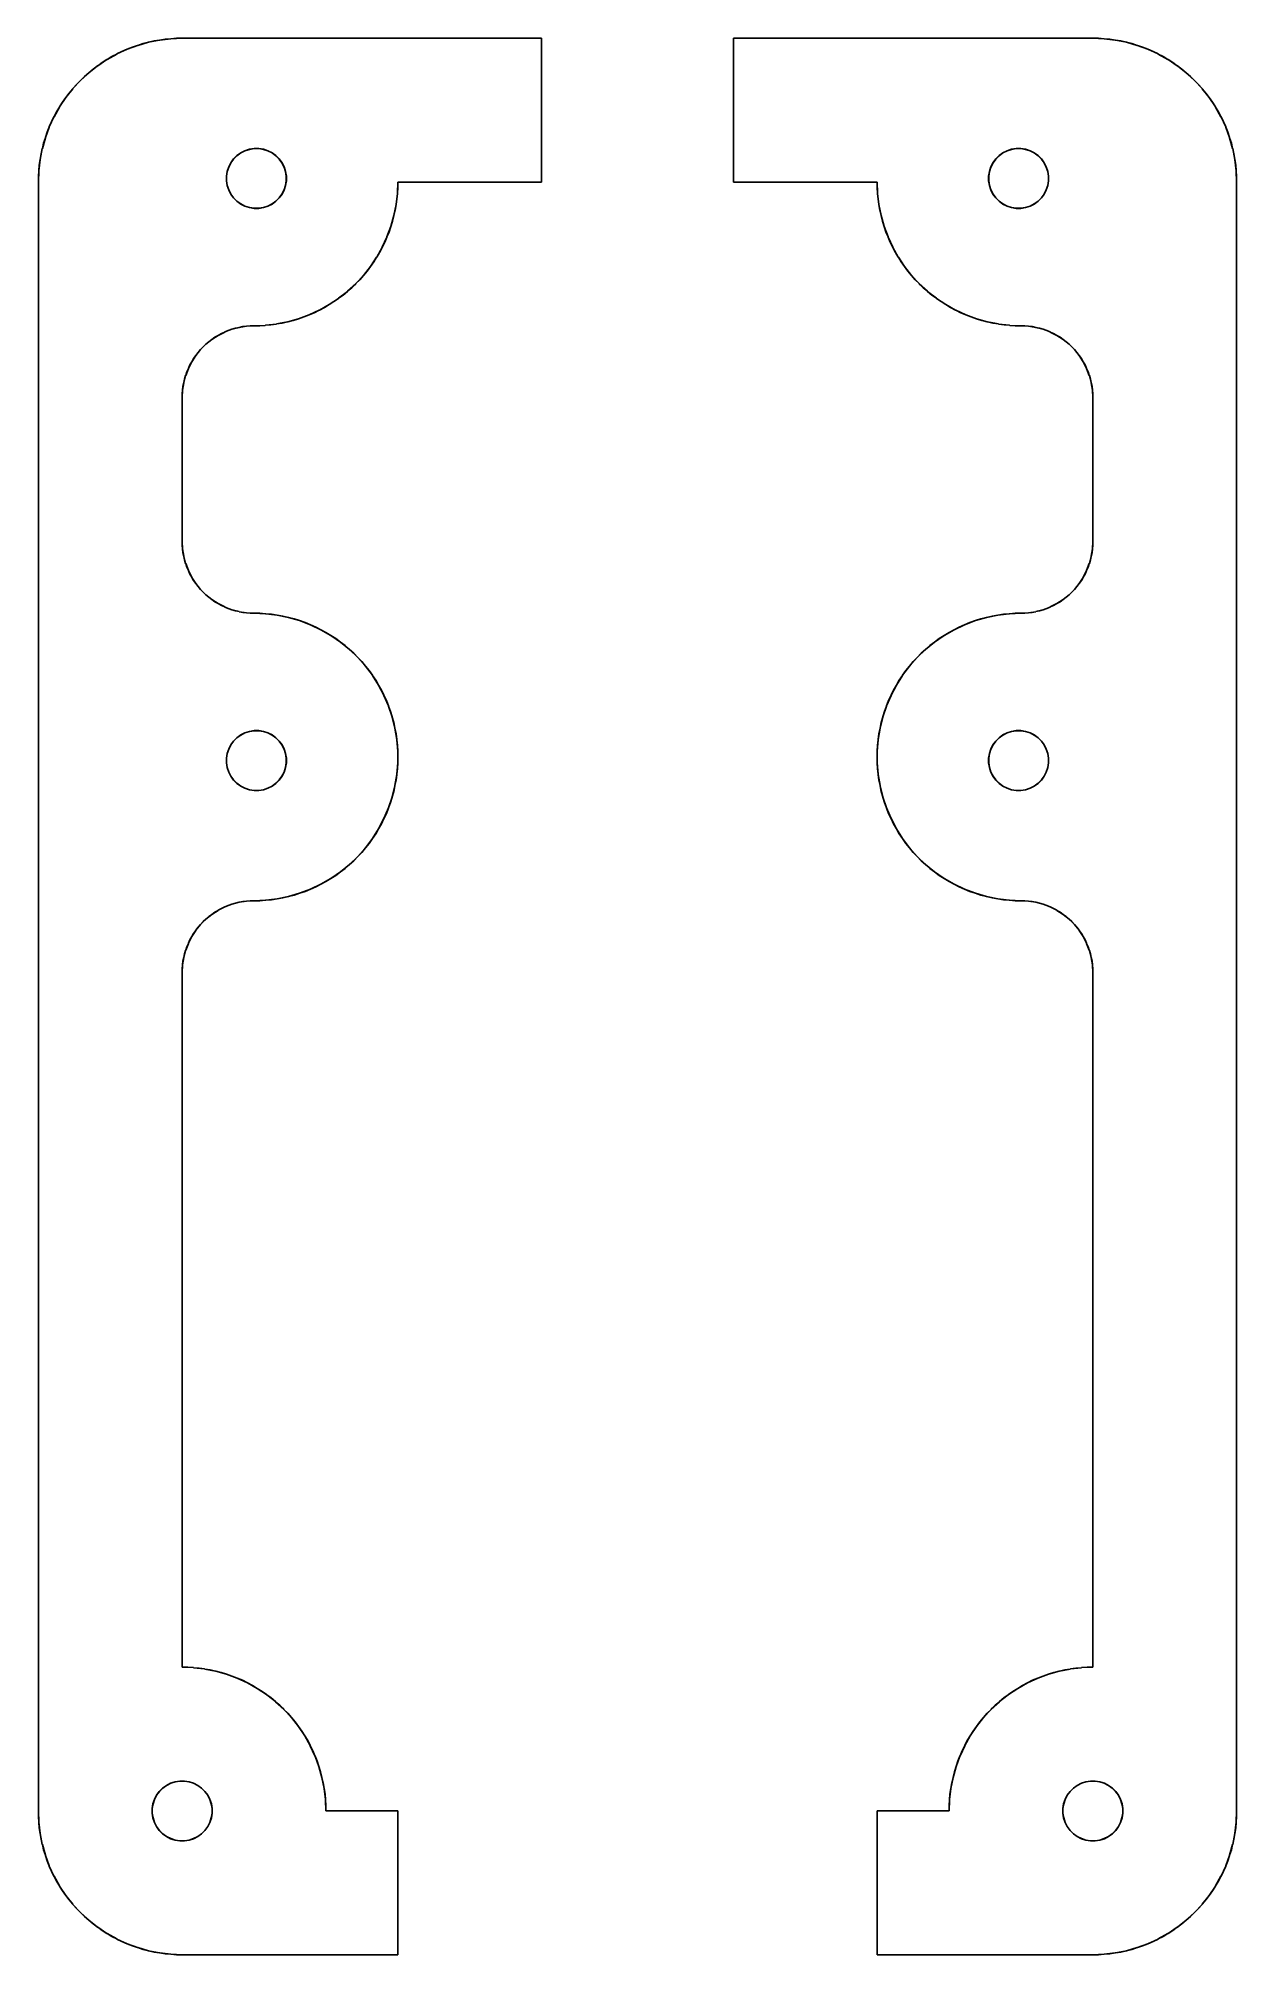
# Model space of a CAD drawing. Header units: millimetres. Extents: x 120 to 170, y -110 to -30.
import ezdxf

# ---------------------------------------------------------------- set-up
doc = ezdxf.new("R2010")
doc.units = ezdxf.units.MM
doc.layers.add('User.Drawings', color=9, linetype='CONTINUOUS', true_color=0xc2c2c2)

msp = doc.modelspace()

# ---------------------------------------------------------------- linework, layer by layer
at = {"layer": 'User.Drawings', "linetype": 'CONTINUOUS'}
for p, q in [((124.143478, -30.294499), (123.706285, -30.455788)), ((123.706285, -30.455788), (123.921713, -30.366556)), ((123.921713, -30.366556), (124.143478, -30.294499)), ((124.148347, -30.292917), (124.143478, -30.294499)), ((124.143478, -30.294499), (124.145882, -30.293613)), ((124.145882, -30.293613), (124.148347, -30.292917)), ((124.596869, -30.166422), (124.148347, -30.292917)), ((124.148347, -30.292917), (124.370114, -30.220861)), ((124.370114, -30.220861), (124.596869, -30.166422)), ((124.601809, -30.165236), (124.596869, -30.166422)), ((124.596869, -30.166422), (124.599316, -30.165732)), ((124.599316, -30.165732), (124.601809, -30.165236)), ((125.058867, -30.07432), (124.601809, -30.165236)), ((124.601809, -30.165236), (124.828565, -30.110797)), ((124.828565, -30.110797), (125.058867, -30.07432)), ((125.063934, -30.073518), (125.058867, -30.07432)), ((125.058867, -30.07432), (125.061385, -30.07382)), ((125.061385, -30.07382), (125.063934, -30.073518)), ((125.526703, -30.018746), (125.063934, -30.073518)), ((125.063934, -30.073518), (125.294237, -30.037042)), ((125.294237, -30.037042), (125.526703, -30.018746)), ((125.531794, -30.018345), (125.526703, -30.018746)), ((125.526703, -30.018746), (125.529241, -30.018446)), ((125.529241, -30.018446), (125.531794, -30.018345)), ((125.531794, -30.018345), (125.764261, -30.00005)), ((125.997455, -30.00005), (125.531794, -30.018345)), ((125.764261, -30.00005), (125.997455, -30.00005)), ((125.997455, -30.00005), (125.999987, -29.99995)), ((126, -30.00005), (125.997455, -30.00005)), ((125.99998, -29.999952), (125.999953, -29.999979)), ((125.999953, -29.999979), (125.999953, -30.000017)), ((125.999953, -30.000017), (125.99998, -30.000044)), ((125.999987, -29.99995), (125.99998, -29.999952)), ((125.99998, -30.000044), (125.999999, -30.000048)), ((125.999987, -29.99995), (125.999999, -29.999948)), ((126, -29.99995), (125.999987, -29.99995)), ((125.999999, -29.999948), (141, -29.99995)), ((125.999999, -30.000048), (126.000001, -30.000048)), ((126.00005, -30), (126, -29.99995)), ((126.000001, -30.000048), (126, -30.00005)), ((126.000001, -30.000048), (126.00005, -30)), ((140.99995, -30.000049), (126.000001, -30.000048)), ((140.99995, -35.999949), (140.99995, -30.000049)), ((141, -29.99995), (141.000019, -29.999954)), ((141.000019, -29.999954), (141.000046, -29.999981)), ((141.000046, -29.999981), (141.00005, -30)), ((141.00005, -30), (141.00005, -35.999999)), ((148.99995, -30), (148.999954, -29.999981)), ((148.99995, -36), (148.99995, -30)), ((148.999954, -29.999981), (148.999981, -29.999954)), ((148.999981, -29.999954), (149, -29.99995)), ((149, -29.99995), (164, -29.99995)), ((164, -30.00005), (149.00005, -30.00005)), ((149.00005, -30.00005), (149.00005, -35.999949)), ((164, -29.99995), (163.99995, -30)), ((163.99995, -30), (164, -30.00005)), ((164.000019, -29.999954), (164, -29.99995)), ((164, -29.99995), (164.002545, -30.00005)), ((164, -30.00005), (164.000019, -30.000046)), ((164.002545, -30.00005), (164, -30.00005)), ((164.000046, -29.999981), (164.000019, -29.999954)), ((164.000019, -30.000046), (164.000046, -30.000019)), ((164.000046, -30.000019), (164.000046, -29.999981)), ((164.468205, -30.018345), (164.002545, -30.00005)), ((164.002545, -30.00005), (164.235739, -30.00005)), ((164.235739, -30.00005), (164.468205, -30.018345)), ((164.473296, -30.018746), (164.468205, -30.018345)), ((164.468205, -30.018345), (164.470759, -30.018446)), ((164.470759, -30.018446), (164.473296, -30.018746)), ((164.936065, -30.073518), (164.473296, -30.018746)), ((164.473296, -30.018746), (164.705763, -30.037042)), ((164.705763, -30.037042), (164.936065, -30.073518)), ((164.941132, -30.07432), (164.936065, -30.073518)), ((164.936065, -30.073518), (164.938615, -30.07382)), ((164.938615, -30.07382), (164.941132, -30.07432)), ((165.39819, -30.165236), (164.941132, -30.07432)), ((164.941132, -30.07432), (165.171435, -30.110797)), ((165.171435, -30.110797), (165.39819, -30.165236)), ((165.40313, -30.166422), (165.39819, -30.165236)), ((165.39819, -30.165236), (165.400684, -30.165732)), ((165.400684, -30.165732), (165.40313, -30.166422)), ((165.851652, -30.292917), (165.40313, -30.166422)), ((165.40313, -30.166422), (165.629886, -30.220861)), ((165.629886, -30.220861), (165.851652, -30.292917)), ((165.856521, -30.294499), (165.851652, -30.292917)), ((165.851652, -30.292917), (165.854118, -30.293613)), ((165.854118, -30.293613), (165.856521, -30.294499)), ((166.293714, -30.455788), (165.856521, -30.294499)), ((165.856521, -30.294499), (166.078287, -30.366556)), ((166.078287, -30.366556), (166.293714, -30.455788)), ((122.471252, -31.147438), (122.105279, -31.435948)), ((122.282601, -31.284502), (122.471252, -31.147438)), ((122.475383, -31.144437), (122.471252, -31.147438)), ((122.471252, -31.147438), (122.473259, -31.145857)), ((122.473259, -31.145857), (122.475383, -31.144437)), ((122.862857, -30.885535), (122.475383, -31.144437)), ((122.475383, -31.144437), (122.664034, -31.007375)), ((122.664034, -31.007375), (122.862857, -30.885535)), ((122.867211, -30.882867), (122.862857, -30.885535)), ((122.862857, -30.885535), (122.864982, -30.884116)), ((122.864982, -30.884116), (122.867211, -30.882867)), ((123.273812, -30.65516), (122.867211, -30.882867)), ((122.867211, -30.882867), (123.066035, -30.761028)), ((123.066035, -30.761028), (123.273812, -30.65516)), ((123.278346, -30.65285), (123.273812, -30.65516)), ((123.273812, -30.65516), (123.276034, -30.653916)), ((123.276034, -30.653916), (123.278346, -30.65285)), ((123.701551, -30.457749), (123.278346, -30.65285)), ((123.278346, -30.65285), (123.486124, -30.546982)), ((123.486124, -30.546982), (123.701551, -30.457749)), ((123.706285, -30.455788), (123.701551, -30.457749)), ((123.701551, -30.457749), (123.70388, -30.456676)), ((123.70388, -30.456676), (123.706285, -30.455788)), ((166.298448, -30.457749), (166.293714, -30.455788)), ((166.293714, -30.455788), (166.29612, -30.456676)), ((166.29612, -30.456676), (166.298448, -30.457749)), ((166.721653, -30.65285), (166.298448, -30.457749)), ((166.298448, -30.457749), (166.513876, -30.546982)), ((166.513876, -30.546982), (166.721653, -30.65285)), ((166.726187, -30.65516), (166.721653, -30.65285)), ((166.721653, -30.65285), (166.723966, -30.653916)), ((166.723966, -30.653916), (166.726187, -30.65516)), ((167.132788, -30.882867), (166.726187, -30.65516)), ((166.726187, -30.65516), (166.933965, -30.761028)), ((166.933965, -30.761028), (167.132788, -30.882867)), ((167.137142, -30.885535), (167.132788, -30.882867)), ((167.132788, -30.882867), (167.135018, -30.884116)), ((167.135018, -30.884116), (167.137142, -30.885535)), ((167.524616, -31.144437), (167.137142, -30.885535)), ((167.137142, -30.885535), (167.335966, -31.007375)), ((167.335966, -31.007375), (167.524616, -31.144437)), ((167.528747, -31.147438), (167.524616, -31.144437)), ((167.524616, -31.144437), (167.526741, -31.145857)), ((167.526741, -31.145857), (167.528747, -31.147438)), ((167.89472, -31.435948), (167.528747, -31.147438)), ((167.528747, -31.147438), (167.717399, -31.284502)), ((121.7556, -31.759188), (121.439255, -32.101408)), ((121.439255, -32.101408), (121.590702, -31.924087)), ((121.590702, -31.924087), (121.7556, -31.759188)), ((121.759188, -31.7556), (121.7556, -31.759188)), ((121.7556, -31.759188), (121.757324, -31.757324)), ((121.757324, -31.757324), (121.759188, -31.7556)), ((122.101408, -31.439255), (121.759188, -31.7556)), ((121.759188, -31.7556), (121.924087, -31.590702)), ((121.924087, -31.590702), (122.101408, -31.439255)), ((122.105279, -31.435948), (122.101408, -31.439255)), ((122.101408, -31.439255), (122.103279, -31.437526)), ((122.103279, -31.437526), (122.105279, -31.435948)), ((122.105279, -31.435948), (122.282601, -31.284502)), ((167.717399, -31.284502), (167.89472, -31.435948)), ((167.898591, -31.439255), (167.89472, -31.435948)), ((167.89472, -31.435948), (167.896721, -31.437526)), ((167.896721, -31.437526), (167.898591, -31.439255)), ((168.240811, -31.7556), (167.898591, -31.439255)), ((167.898591, -31.439255), (168.075913, -31.590702)), ((168.075913, -31.590702), (168.240811, -31.7556)), ((168.244399, -31.759188), (168.240811, -31.7556)), ((168.240811, -31.7556), (168.242676, -31.757324)), ((168.242676, -31.757324), (168.244399, -31.759188)), ((168.560744, -32.101408), (168.244399, -31.759188)), ((168.244399, -31.759188), (168.409298, -31.924087)), ((168.409298, -31.924087), (168.560744, -32.101408)), ((121.144437, -32.475383), (120.885535, -32.862857)), ((120.885535, -32.862857), (121.007375, -32.664034)), ((121.007375, -32.664034), (121.144437, -32.475383)), ((121.147438, -32.471252), (121.144437, -32.475383)), ((121.144437, -32.475383), (121.145857, -32.473259)), ((121.145857, -32.473259), (121.147438, -32.471252)), ((121.435948, -32.105279), (121.147438, -32.471252)), ((121.147438, -32.471252), (121.284502, -32.282601)), ((121.284502, -32.282601), (121.435948, -32.105279)), ((121.439255, -32.101408), (121.435948, -32.105279)), ((121.435948, -32.105279), (121.437526, -32.103279)), ((121.437526, -32.103279), (121.439255, -32.101408)), ((168.564051, -32.105279), (168.560744, -32.101408)), ((168.560744, -32.101408), (168.562474, -32.103279)), ((168.562474, -32.103279), (168.564051, -32.105279)), ((168.852561, -32.471252), (168.564051, -32.105279)), ((168.564051, -32.105279), (168.715498, -32.282601)), ((168.715498, -32.282601), (168.852561, -32.471252)), ((168.855562, -32.475383), (168.852561, -32.471252)), ((168.852561, -32.471252), (168.854143, -32.473259)), ((168.854143, -32.473259), (168.855562, -32.475383)), ((169.114464, -32.862857), (168.855562, -32.475383)), ((168.855562, -32.475383), (168.992625, -32.664034)), ((168.992625, -32.664034), (169.114464, -32.862857)), ((120.65285, -33.278346), (120.457749, -33.701551)), ((120.457749, -33.701551), (120.546982, -33.486124)), ((120.546982, -33.486124), (120.65285, -33.278346)), ((120.65516, -33.273812), (120.65285, -33.278346)), ((120.65285, -33.278346), (120.653916, -33.276034)), ((120.653916, -33.276034), (120.65516, -33.273812)), ((120.882867, -32.867211), (120.65516, -33.273812)), ((120.65516, -33.273812), (120.761028, -33.066035)), ((120.761028, -33.066035), (120.882867, -32.867211)), ((120.885535, -32.862857), (120.882867, -32.867211)), ((120.882867, -32.867211), (120.884116, -32.864982)), ((120.884116, -32.864982), (120.885535, -32.862857)), ((169.117132, -32.867211), (169.114464, -32.862857)), ((169.114464, -32.862857), (169.115884, -32.864982)), ((169.115884, -32.864982), (169.117132, -32.867211)), ((169.344839, -33.273812), (169.117132, -32.867211)), ((169.117132, -32.867211), (169.238972, -33.066035)), ((169.238972, -33.066035), (169.344839, -33.273812)), ((169.347149, -33.278346), (169.344839, -33.273812)), ((169.344839, -33.273812), (169.346084, -33.276034)), ((169.346084, -33.276034), (169.347149, -33.278346)), ((169.54225, -33.701551), (169.347149, -33.278346)), ((169.347149, -33.278346), (169.453018, -33.486124)), ((169.453018, -33.486124), (169.54225, -33.701551)), ((120.292917, -34.148347), (120.166422, -34.596869)), ((120.166422, -34.596869), (120.220861, -34.370114)), ((120.220861, -34.370114), (120.292917, -34.148347)), ((120.294499, -34.143478), (120.292917, -34.148347)), ((120.292917, -34.148347), (120.293613, -34.145882)), ((120.293613, -34.145882), (120.294499, -34.143478)), ((120.455788, -33.706285), (120.294499, -34.143478)), ((120.294499, -34.143478), (120.366556, -33.921713)), ((120.366556, -33.921713), (120.455788, -33.706285)), ((120.457749, -33.701551), (120.455788, -33.706285)), ((120.455788, -33.706285), (120.456676, -33.70388)), ((120.456676, -33.70388), (120.457749, -33.701551)), ((169.544211, -33.706285), (169.54225, -33.701551)), ((169.54225, -33.701551), (169.543324, -33.70388)), ((169.543324, -33.70388), (169.544211, -33.706285)), ((169.7055, -34.143478), (169.544211, -33.706285)), ((169.544211, -33.706285), (169.633444, -33.921713)), ((169.633444, -33.921713), (169.7055, -34.143478)), ((169.707082, -34.148347), (169.7055, -34.143478)), ((169.7055, -34.143478), (169.706387, -34.145882)), ((169.706387, -34.145882), (169.707082, -34.148347)), ((169.833577, -34.596869), (169.707082, -34.148347)), ((169.707082, -34.148347), (169.779139, -34.370114)), ((169.779139, -34.370114), (169.833577, -34.596869)), ((120.073518, -35.063934), (120.018746, -35.526703)), ((120.037042, -35.294237), (120.073518, -35.063934)), ((120.07432, -35.058867), (120.073518, -35.063934)), ((120.073518, -35.063934), (120.07382, -35.061385)), ((120.07382, -35.061385), (120.07432, -35.058867)), ((120.165236, -34.601809), (120.07432, -35.058867)), ((120.07432, -35.058867), (120.110797, -34.828565)), ((120.110797, -34.828565), (120.165236, -34.601809)), ((120.166422, -34.596869), (120.165236, -34.601809)), ((120.165236, -34.601809), (120.165732, -34.599316)), ((120.165732, -34.599316), (120.166422, -34.596869)), ((127.941626, -35.370186), (128.030947, -35.194883)), ((128.034157, -35.196851), (127.945104, -35.371627)), ((128.030947, -35.194883), (128.146592, -35.035712)), ((128.149455, -35.038157), (128.034157, -35.196851)), ((128.146592, -35.035712), (128.285712, -34.896592)), ((128.288157, -34.899455), (128.149455, -35.038157)), ((128.285712, -34.896592), (128.444883, -34.780947)), ((128.446851, -34.784157), (128.288157, -34.899455)), ((128.444883, -34.780947), (128.620186, -34.691626)), ((128.621627, -34.695104), (128.446851, -34.784157)), ((128.620186, -34.691626), (128.807303, -34.630828)), ((128.808182, -34.634489), (128.621627, -34.695104)), ((128.807303, -34.630828), (129.001627, -34.60005)), ((129.001922, -34.603803), (128.808182, -34.634489)), ((129.001627, -34.60005), (129.198373, -34.60005)), ((129.198078, -34.603803), (129.001922, -34.603803)), ((129.391818, -34.634489), (129.198078, -34.603803)), ((129.198373, -34.60005), (129.392697, -34.630828)), ((129.578373, -34.695104), (129.391818, -34.634489)), ((129.392697, -34.630828), (129.579814, -34.691626)), ((129.753149, -34.784157), (129.578373, -34.695104)), ((129.579814, -34.691626), (129.755117, -34.780947)), ((129.911843, -34.899455), (129.753149, -34.784157)), ((129.755117, -34.780947), (129.914288, -34.896592)), ((130.050545, -35.038157), (129.911843, -34.899455)), ((129.914288, -34.896592), (130.053408, -35.035712)), ((130.165843, -35.196851), (130.050545, -35.038157)), ((130.053408, -35.035712), (130.169053, -35.194883)), ((130.254896, -35.371627), (130.165843, -35.196851)), ((130.169053, -35.194883), (130.258374, -35.370186)), ((159.741626, -35.370186), (159.830947, -35.194883)), ((159.834157, -35.196851), (159.745104, -35.371627)), ((159.830947, -35.194883), (159.946592, -35.035712)), ((159.949455, -35.038157), (159.834157, -35.196851)), ((159.946592, -35.035712), (160.085712, -34.896592)), ((160.088157, -34.899455), (159.949455, -35.038157)), ((160.085712, -34.896592), (160.244883, -34.780947)), ((160.246851, -34.784157), (160.088157, -34.899455)), ((160.244883, -34.780947), (160.420186, -34.691626)), ((160.421627, -34.695104), (160.246851, -34.784157)), ((160.420186, -34.691626), (160.607303, -34.630828)), ((160.608182, -34.634489), (160.421627, -34.695104)), ((160.607303, -34.630828), (160.801627, -34.60005)), ((160.801922, -34.603803), (160.608182, -34.634489)), ((160.801627, -34.60005), (160.998373, -34.60005)), ((160.998078, -34.603803), (160.801922, -34.603803)), ((161.191818, -34.634489), (160.998078, -34.603803)), ((160.998373, -34.60005), (161.192697, -34.630828)), ((161.378373, -34.695104), (161.191818, -34.634489)), ((161.192697, -34.630828), (161.379814, -34.691626)), ((161.553149, -34.784157), (161.378373, -34.695104)), ((161.379814, -34.691626), (161.555117, -34.780947)), ((161.711843, -34.899455), (161.553149, -34.784157)), ((161.555117, -34.780947), (161.714288, -34.896592)), ((161.850545, -35.038157), (161.711843, -34.899455)), ((161.714288, -34.896592), (161.853408, -35.035712)), ((161.965843, -35.196851), (161.850545, -35.038157)), ((161.853408, -35.035712), (161.969053, -35.194883)), ((162.054896, -35.371627), (161.965843, -35.196851)), ((161.969053, -35.194883), (162.058374, -35.370186)), ((169.834763, -34.601809), (169.833577, -34.596869)), ((169.833577, -34.596869), (169.834268, -34.599316)), ((169.834268, -34.599316), (169.834763, -34.601809)), ((169.925679, -35.058867), (169.834763, -34.601809)), ((169.834763, -34.601809), (169.889203, -34.828565)), ((169.889203, -34.828565), (169.925679, -35.058867)), ((169.926481, -35.063934), (169.925679, -35.058867)), ((169.925679, -35.058867), (169.92618, -35.061385)), ((169.92618, -35.061385), (169.926481, -35.063934)), ((169.981253, -35.526703), (169.926481, -35.063934)), ((169.926481, -35.063934), (169.962958, -35.294237)), ((119.99995, -35.999999), (120.00005, -35.997454)), ((119.999954, -35.999981), (119.99995, -35.999999)), ((119.99995, -104), (119.99995, -36)), ((119.99995, -36), (120, -36.00005)), ((119.999981, -35.999954), (119.999954, -35.999981)), ((120.000019, -35.999954), (119.999981, -35.999954)), ((120, -36.00005), (120.00005, -36)), ((120.000046, -35.999981), (120.000019, -35.999954)), ((120.00005, -35.999999), (120.000046, -35.999981)), ((120.00005, -35.764261), (120.018345, -35.531794)), ((120.018345, -35.531794), (120.00005, -35.997454)), ((120.00005, -35.997454), (120.00005, -35.764261)), ((120.00005, -35.997454), (120.00005, -35.999999)), ((120.00005, -36), (120.00005, -104)), ((120.018746, -35.526703), (120.018345, -35.531794)), ((120.018345, -35.531794), (120.018446, -35.529241)), ((120.018446, -35.529241), (120.018746, -35.526703)), ((120.018746, -35.526703), (120.037042, -35.294237)), ((127.85005, -35.751627), (127.880828, -35.557303)), ((127.85005, -35.751922), (127.85005, -35.751627)), ((127.85005, -35.948373), (127.85005, -35.751922)), ((127.880828, -36.142697), (127.85005, -35.948373)), ((127.884489, -35.558182), (127.853803, -35.751922)), ((127.853803, -35.751922), (127.853803, -35.948078)), ((127.853803, -35.948078), (127.884489, -36.141818)), ((127.880828, -35.557303), (127.941626, -35.370186)), ((127.945104, -35.371627), (127.884489, -35.558182)), ((130.315511, -35.558182), (130.254896, -35.371627)), ((130.258374, -35.370186), (130.319172, -35.557303)), ((130.346197, -35.751922), (130.315511, -35.558182)), ((130.315511, -36.141818), (130.346197, -35.948078)), ((130.319172, -35.557303), (130.34995, -35.751627)), ((130.34995, -35.948373), (130.319172, -36.142697)), ((130.346197, -35.948078), (130.346197, -35.751922)), ((130.34995, -35.751627), (130.34995, -35.948373)), ((134.999949, -35.999999), (134.999954, -35.999994)), ((134.999949, -36.002544), (134.999949, -35.999999)), ((134.999997, -35.99995), (134.999954, -35.999994)), ((134.999954, -35.999981), (134.999981, -35.999954)), ((134.999954, -35.999994), (134.999954, -35.999981)), ((134.999954, -35.999994), (134.999954, -36.000019)), ((134.999954, -36.000019), (134.999981, -36.000046)), ((134.999981, -35.999954), (134.999997, -35.99995)), ((135, -35.99995), (140.99995, -35.999949)), ((135.000049, -35.999999), (135, -35.99995)), ((135.000046, -36.000049), (135.000049, -35.999999)), ((141.000019, -36.000045), (141, -36.000049)), ((141.000046, -36.000018), (141.000019, -36.000045)), ((141.00005, -35.999999), (141.000046, -36.000018)), ((148.999954, -36.000018), (148.99995, -36)), ((148.999954, -36.000019), (148.999954, -36.000018)), ((148.999981, -36.000046), (148.999954, -36.000019)), ((149.00005, -35.999949), (154.999999, -35.999949)), ((154.999999, -35.999949), (154.999949, -35.999999)), ((154.999949, -35.999999), (154.99995, -36.000049)), ((155.000045, -35.999995), (154.999999, -35.999949)), ((154.999999, -35.999949), (155.000018, -35.999953)), ((154.999999, -36.000049), (155.000018, -36.000045)), ((155.000018, -35.999953), (155.000045, -35.99998)), ((155.000018, -36.000045), (155.000045, -36.000018)), ((155.000045, -35.99998), (155.000045, -35.999995)), ((155.000045, -36.000018), (155.000045, -35.999995)), ((155.000045, -35.999995), (155.000049, -35.999999)), ((155.000049, -35.999999), (155.000049, -36.002544)), ((159.65005, -35.751627), (159.680828, -35.557303)), ((159.65005, -35.751922), (159.65005, -35.751627)), ((159.65005, -35.948373), (159.65005, -35.751922)), ((159.680828, -36.142697), (159.65005, -35.948373)), ((159.684489, -35.558182), (159.653803, -35.751922)), ((159.653803, -35.751922), (159.653803, -35.948078)), ((159.653803, -35.948078), (159.684489, -36.141818)), ((159.680828, -35.557303), (159.741626, -35.370186)), ((159.745104, -35.371627), (159.684489, -35.558182)), ((162.115511, -35.558182), (162.054896, -35.371627)), ((162.058374, -35.370186), (162.119172, -35.557303)), ((162.146197, -35.751922), (162.115511, -35.558182)), ((162.115511, -36.141818), (162.146197, -35.948078)), ((162.119172, -35.557303), (162.14995, -35.751627)), ((162.14995, -35.948373), (162.119172, -36.142697)), ((162.146197, -35.948078), (162.146197, -35.751922)), ((162.14995, -35.751627), (162.14995, -35.948373)), ((169.962958, -35.294237), (169.981253, -35.526703)), ((169.981654, -35.531794), (169.981253, -35.526703)), ((169.981253, -35.526703), (169.981554, -35.529241)), ((169.981554, -35.529241), (169.981654, -35.531794)), ((169.99995, -35.997454), (169.981654, -35.531794)), ((169.981654, -35.531794), (169.99995, -35.764261)), ((169.99995, -35.764261), (169.99995, -35.997454)), ((169.99995, -36), (169.99995, -35.997454)), ((169.99995, -35.997454), (170.000049, -35.999994)), ((169.999951, -36.000001), (169.99995, -36)), ((169.999955, -35.999981), (169.999951, -36)), ((169.999951, -36), (169.999951, -36.000001)), ((169.999951, -103.999999), (169.999951, -36.000001)), ((169.999951, -36.000001), (170, -36.00005)), ((169.999982, -35.999954), (169.999955, -35.999981)), ((170.00002, -35.999954), (169.999982, -35.999954)), ((170, -36.00005), (170.00005, -36)), ((170.000047, -35.999981), (170.00002, -35.999954)), ((170.000049, -35.999994), (170.000047, -35.999981)), ((170.00005, -36), (170.000049, -35.999994)), ((170.000049, -35.999994), (170.000051, -36)), ((170.000051, -36), (170.000051, -104)), ((127.941626, -36.329814), (127.880828, -36.142697)), ((127.884489, -36.141818), (127.945104, -36.328373)), ((128.030947, -36.505117), (127.941626, -36.329814)), ((127.945104, -36.328373), (128.034157, -36.503149)), ((128.146592, -36.664288), (128.030947, -36.505117)), ((128.034157, -36.503149), (128.149455, -36.661843)), ((128.285712, -36.803408), (128.146592, -36.664288)), ((128.149455, -36.661843), (128.288157, -36.800545)), ((129.911843, -36.800545), (130.050545, -36.661843)), ((130.053408, -36.664288), (129.914288, -36.803408)), ((130.050545, -36.661843), (130.165843, -36.503149)), ((130.169053, -36.505117), (130.053408, -36.664288)), ((130.165843, -36.503149), (130.254896, -36.328373)), ((130.258374, -36.329814), (130.169053, -36.505117)), ((130.254896, -36.328373), (130.315511, -36.141818)), ((130.319172, -36.142697), (130.258374, -36.329814)), ((134.92648, -36.936064), (134.981252, -36.473295)), ((134.962957, -36.705762), (134.92648, -36.936064)), ((134.981252, -36.473295), (134.962957, -36.705762)), ((134.981252, -36.473295), (134.981653, -36.468204)), ((134.981553, -36.470758), (134.981252, -36.473295)), ((134.981653, -36.468204), (134.981553, -36.470758)), ((134.981653, -36.468204), (134.999949, -36.002544)), ((134.999949, -36.235738), (134.981653, -36.468204)), ((135.000046, -36.000049), (134.999949, -36.002544)), ((134.999949, -36.002544), (134.999949, -36.235738)), ((134.999981, -36.000046), (135, -36.00005)), ((135, -36.00005), (135.000046, -36.000049)), ((141, -36.000049), (135.000046, -36.000049)), ((149, -36.00005), (148.999981, -36.000046)), ((154.99995, -36.000049), (149, -36.00005)), ((155.000049, -36.002544), (154.99995, -36.000049)), ((154.99995, -36.000049), (154.999999, -36.000049)), ((155.000049, -36.235738), (155.000049, -36.002544)), ((155.000049, -36.002544), (155.018344, -36.468204)), ((155.018344, -36.468204), (155.000049, -36.235738)), ((155.018445, -36.470758), (155.018344, -36.468204)), ((155.018344, -36.468204), (155.018745, -36.473295)), ((155.018745, -36.473295), (155.018445, -36.470758)), ((155.037041, -36.705762), (155.018745, -36.473295)), ((155.018745, -36.473295), (155.073517, -36.936064)), ((155.073517, -36.936064), (155.037041, -36.705762)), ((159.741626, -36.329814), (159.680828, -36.142697)), ((159.684489, -36.141818), (159.745104, -36.328373)), ((159.830947, -36.505117), (159.741626, -36.329814)), ((159.745104, -36.328373), (159.834157, -36.503149)), ((159.946592, -36.664288), (159.830947, -36.505117)), ((159.834157, -36.503149), (159.949455, -36.661843)), ((160.085712, -36.803408), (159.946592, -36.664288)), ((159.949455, -36.661843), (160.088157, -36.800545)), ((161.711843, -36.800545), (161.850545, -36.661843)), ((161.853408, -36.664288), (161.714288, -36.803408)), ((161.850545, -36.661843), (161.965843, -36.503149)), ((161.969053, -36.505117), (161.853408, -36.664288)), ((161.965843, -36.503149), (162.054896, -36.328373)), ((162.058374, -36.329814), (161.969053, -36.505117)), ((162.054896, -36.328373), (162.115511, -36.141818)), ((162.119172, -36.142697), (162.058374, -36.329814)), ((128.444883, -36.919053), (128.285712, -36.803408)), ((128.288157, -36.800545), (128.446851, -36.915843)), ((128.620186, -37.008374), (128.444883, -36.919053)), ((128.446851, -36.915843), (128.621627, -37.004896)), ((128.807303, -37.069172), (128.620186, -37.008374)), ((128.621627, -37.004896), (128.808182, -37.065511)), ((129.001627, -37.09995), (128.807303, -37.069172)), ((128.808182, -37.065511), (129.001922, -37.096197)), ((129.198373, -37.09995), (129.001627, -37.09995)), ((129.001922, -37.096197), (129.198078, -37.096197)), ((129.198078, -37.096197), (129.391818, -37.065511)), ((129.392697, -37.069172), (129.198373, -37.09995)), ((129.391818, -37.065511), (129.578373, -37.004896)), ((129.579814, -37.008374), (129.392697, -37.069172)), ((129.578373, -37.004896), (129.753149, -36.915843)), ((129.755117, -36.919053), (129.579814, -37.008374)), ((129.753149, -36.915843), (129.911843, -36.800545)), ((129.914288, -36.803408), (129.755117, -36.919053)), ((134.707081, -37.851651), (134.833576, -37.403129)), ((134.833576, -37.403129), (134.779138, -37.629885)), ((134.833576, -37.403129), (134.834762, -37.398189)), ((134.834267, -37.400683), (134.833576, -37.403129)), ((134.834762, -37.398189), (134.834267, -37.400683)), ((134.834762, -37.398189), (134.925678, -36.941131)), ((134.889202, -37.171434), (134.834762, -37.398189)), ((134.925678, -36.941131), (134.889202, -37.171434)), ((134.925678, -36.941131), (134.92648, -36.936064)), ((134.926179, -36.938614), (134.925678, -36.941131)), ((134.92648, -36.936064), (134.926179, -36.938614)), ((155.073819, -36.938614), (155.073517, -36.936064)), ((155.073517, -36.936064), (155.074319, -36.941131)), ((155.074319, -36.941131), (155.073819, -36.938614)), ((155.110796, -37.171434), (155.074319, -36.941131)), ((155.074319, -36.941131), (155.165235, -37.398189)), ((155.165235, -37.398189), (155.110796, -37.171434)), ((155.165731, -37.400683), (155.165235, -37.398189)), ((155.165235, -37.398189), (155.166421, -37.403129)), ((155.166421, -37.403129), (155.165731, -37.400683)), ((155.22086, -37.629885), (155.166421, -37.403129)), ((155.166421, -37.403129), (155.292916, -37.851651)), ((160.244883, -36.919053), (160.085712, -36.803408)), ((160.088157, -36.800545), (160.246851, -36.915843)), ((160.420186, -37.008374), (160.244883, -36.919053)), ((160.246851, -36.915843), (160.421627, -37.004896)), ((160.607303, -37.069172), (160.420186, -37.008374)), ((160.421627, -37.004896), (160.608182, -37.065511)), ((160.801627, -37.09995), (160.607303, -37.069172)), ((160.608182, -37.065511), (160.801922, -37.096197)), ((160.998373, -37.09995), (160.801627, -37.09995)), ((160.801922, -37.096197), (160.998078, -37.096197)), ((160.998078, -37.096197), (161.191818, -37.065511)), ((161.192697, -37.069172), (160.998373, -37.09995)), ((161.191818, -37.065511), (161.378373, -37.004896)), ((161.379814, -37.008374), (161.192697, -37.069172)), ((161.378373, -37.004896), (161.553149, -36.915843)), ((161.555117, -36.919053), (161.379814, -37.008374)), ((161.553149, -36.915843), (161.711843, -36.800545)), ((161.714288, -36.803408), (161.555117, -36.919053)), ((134.347148, -38.721652), (134.542249, -38.298447)), ((134.542249, -38.298447), (134.453017, -38.513875)), ((134.542249, -38.298447), (134.54421, -38.293713)), ((134.543323, -38.296119), (134.542249, -38.298447)), ((134.54421, -38.293713), (134.543323, -38.296119)), ((134.54421, -38.293713), (134.705499, -37.85652)), ((134.633443, -38.078286), (134.54421, -38.293713)), ((134.705499, -37.85652), (134.633443, -38.078286)), ((134.705499, -37.85652), (134.707081, -37.851651)), ((134.706386, -37.854117), (134.705499, -37.85652)), ((134.707081, -37.851651), (134.706386, -37.854117)), ((134.779138, -37.629885), (134.707081, -37.851651)), ((155.292916, -37.851651), (155.22086, -37.629885)), ((155.293612, -37.854117), (155.292916, -37.851651)), ((155.292916, -37.851651), (155.294498, -37.85652)), ((155.294498, -37.85652), (155.293612, -37.854117)), ((155.366555, -38.078286), (155.294498, -37.85652)), ((155.294498, -37.85652), (155.455787, -38.293713)), ((155.455787, -38.293713), (155.366555, -38.078286)), ((155.456675, -38.296119), (155.455787, -38.293713)), ((155.455787, -38.293713), (155.457748, -38.298447)), ((155.457748, -38.298447), (155.456675, -38.296119)), ((155.546981, -38.513875), (155.457748, -38.298447)), ((155.457748, -38.298447), (155.652849, -38.721652)), ((133.855561, -39.524615), (134.114463, -39.137141)), ((134.114463, -39.137141), (133.992624, -39.335965)), ((134.114463, -39.137141), (134.117131, -39.132787)), ((134.115883, -39.135017), (134.114463, -39.137141)), ((134.117131, -39.132787), (134.115883, -39.135017)), ((134.117131, -39.132787), (134.344838, -38.726186)), ((134.238971, -38.933964), (134.117131, -39.132787)), ((134.344838, -38.726186), (134.238971, -38.933964)), ((134.344838, -38.726186), (134.347148, -38.721652)), ((134.346083, -38.723965), (134.344838, -38.726186)), ((134.347148, -38.721652), (134.346083, -38.723965)), ((134.453017, -38.513875), (134.347148, -38.721652)), ((155.652849, -38.721652), (155.546981, -38.513875)), ((155.653915, -38.723965), (155.652849, -38.721652)), ((155.652849, -38.721652), (155.655159, -38.726186)), ((155.655159, -38.726186), (155.653915, -38.723965)), ((155.761027, -38.933964), (155.655159, -38.726186)), ((155.655159, -38.726186), (155.882866, -39.132787)), ((155.882866, -39.132787), (155.761027, -38.933964)), ((155.884115, -39.135017), (155.882866, -39.132787)), ((155.882866, -39.132787), (155.885534, -39.137141)), ((155.885534, -39.137141), (155.884115, -39.135017)), ((156.007374, -39.335965), (155.885534, -39.137141)), ((155.885534, -39.137141), (156.144436, -39.524615)), ((133.244398, -40.24081), (133.560743, -39.89859)), ((133.560743, -39.89859), (133.409297, -40.075912)), ((133.560743, -39.89859), (133.56405, -39.894719)), ((133.562473, -39.89672), (133.560743, -39.89859)), ((133.56405, -39.894719), (133.562473, -39.89672)), ((133.56405, -39.894719), (133.85256, -39.528746)), ((133.715497, -39.717398), (133.56405, -39.894719)), ((133.85256, -39.528746), (133.715497, -39.717398)), ((133.85256, -39.528746), (133.855561, -39.524615)), ((133.854142, -39.52674), (133.85256, -39.528746)), ((133.855561, -39.524615), (133.854142, -39.52674)), ((133.992624, -39.335965), (133.855561, -39.524615)), ((156.144436, -39.524615), (156.007374, -39.335965)), ((156.145856, -39.52674), (156.144436, -39.524615)), ((156.144436, -39.524615), (156.147437, -39.528746)), ((156.147437, -39.528746), (156.145856, -39.52674)), ((156.284501, -39.717398), (156.147437, -39.528746)), ((156.147437, -39.528746), (156.435947, -39.894719)), ((156.435947, -39.894719), (156.284501, -39.717398)), ((156.437525, -39.89672), (156.435947, -39.894719)), ((156.435947, -39.894719), (156.439254, -39.89859)), ((156.439254, -39.89859), (156.437525, -39.89672)), ((156.590701, -40.075912), (156.439254, -39.89859)), ((156.439254, -39.89859), (156.755599, -40.24081)), ((132.528746, -40.85256), (132.894719, -40.56405)), ((132.717398, -40.715497), (132.528746, -40.85256)), ((132.894719, -40.56405), (132.717398, -40.715497)), ((132.894719, -40.56405), (132.89859, -40.560743)), ((132.89672, -40.562473), (132.894719, -40.56405)), ((132.89859, -40.560743), (132.89672, -40.562473)), ((132.89859, -40.560743), (133.24081, -40.244398)), ((133.075912, -40.409297), (132.89859, -40.560743)), ((133.24081, -40.244398), (133.075912, -40.409297)), ((133.24081, -40.244398), (133.244398, -40.24081)), ((133.242675, -40.242675), (133.24081, -40.244398)), ((133.244398, -40.24081), (133.242675, -40.242675)), ((133.409297, -40.075912), (133.244398, -40.24081)), ((156.755599, -40.24081), (156.590701, -40.075912)), ((156.757323, -40.242675), (156.755599, -40.24081)), ((156.755599, -40.24081), (156.759187, -40.244398)), ((156.759187, -40.244398), (156.757323, -40.242675)), ((156.924086, -40.409297), (156.759187, -40.244398)), ((156.759187, -40.244398), (157.101407, -40.560743)), ((157.101407, -40.560743), (156.924086, -40.409297)), ((157.103278, -40.562473), (157.101407, -40.560743)), ((157.101407, -40.560743), (157.105278, -40.56405)), ((157.105278, -40.56405), (157.103278, -40.562473)), ((157.2826, -40.715497), (157.105278, -40.56405)), ((157.105278, -40.56405), (157.471251, -40.85256)), ((157.471251, -40.85256), (157.2826, -40.715497)), ((130.85652, -41.705499), (131.293713, -41.54421)), ((131.293713, -41.54421), (131.078286, -41.633443)), ((131.293713, -41.54421), (131.298447, -41.542249)), ((131.296119, -41.543323), (131.293713, -41.54421)), ((131.298447, -41.542249), (131.296119, -41.543323)), ((131.298447, -41.542249), (131.721652, -41.347148)), ((131.513875, -41.453017), (131.298447, -41.542249)), ((131.721652, -41.347148), (131.513875, -41.453017)), ((131.721652, -41.347148), (131.726186, -41.344838)), ((131.723965, -41.346083), (131.721652, -41.347148)), ((131.726186, -41.344838), (131.723965, -41.346083)), ((131.726186, -41.344838), (132.132787, -41.117131)), ((131.933964, -41.238971), (131.726186, -41.344838)), ((132.132787, -41.117131), (131.933964, -41.238971)), ((132.132787, -41.117131), (132.137141, -41.114463)), ((132.135017, -41.115883), (132.132787, -41.117131)), ((132.137141, -41.114463), (132.135017, -41.115883)), ((132.137141, -41.114463), (132.524615, -40.855561)), ((132.335965, -40.992624), (132.137141, -41.114463)), ((132.524615, -40.855561), (132.335965, -40.992624)), ((132.524615, -40.855561), (132.528746, -40.85256)), ((132.52674, -40.854142), (132.524615, -40.855561)), ((132.528746, -40.85256), (132.52674, -40.854142)), ((157.473258, -40.854142), (157.471251, -40.85256)), ((157.471251, -40.85256), (157.475382, -40.855561)), ((157.475382, -40.855561), (157.473258, -40.854142)), ((157.664033, -40.992624), (157.475382, -40.855561)), ((157.475382, -40.855561), (157.862856, -41.114463)), ((157.862856, -41.114463), (157.664033, -40.992624)), ((157.864981, -41.115883), (157.862856, -41.114463)), ((157.862856, -41.114463), (157.86721, -41.117131)), ((157.86721, -41.117131), (157.864981, -41.115883)), ((158.066034, -41.238971), (157.86721, -41.117131)), ((157.86721, -41.117131), (158.273811, -41.344838)), ((158.273811, -41.344838), (158.066034, -41.238971)), ((158.276033, -41.346083), (158.273811, -41.344838)), ((158.273811, -41.344838), (158.278345, -41.347148)), ((158.278345, -41.347148), (158.276033, -41.346083)), ((158.486123, -41.453017), (158.278345, -41.347148)), ((158.278345, -41.347148), (158.70155, -41.542249)), ((158.70155, -41.542249), (158.486123, -41.453017)), ((158.703879, -41.543323), (158.70155, -41.542249)), ((158.70155, -41.542249), (158.706284, -41.54421)), ((158.706284, -41.54421), (158.703879, -41.543323)), ((158.921712, -41.633443), (158.706284, -41.54421)), ((158.706284, -41.54421), (159.143477, -41.705499)), ((127.778065, -42.260184), (127.501674, -42.401013)), ((127.501674, -42.401013), (127.636181, -42.323356)), ((127.636181, -42.323356), (127.778065, -42.260184)), ((127.781553, -42.258631), (127.778065, -42.260184)), ((127.778065, -42.260184), (127.779769, -42.259317)), ((127.779769, -42.259317), (127.781553, -42.258631)), ((128.071153, -42.147465), (127.781553, -42.258631)), ((127.781553, -42.258631), (127.923438, -42.195461)), ((127.923438, -42.195461), (128.071153, -42.147465)), ((128.074774, -42.146288), (128.071153, -42.147465)), ((128.071153, -42.147465), (128.072933, -42.146782)), ((128.072933, -42.146782), (128.074774, -42.146288)), ((128.374408, -42.066001), (128.074774, -42.146288)), ((128.074774, -42.146288), (128.222489, -42.098293)), ((128.222489, -42.098293), (128.374408, -42.066001)), ((128.378141, -42.065208), (128.374408, -42.066001)), ((128.374408, -42.066001), (128.376254, -42.065507)), ((128.376254, -42.065507), (128.378141, -42.065208)), ((128.684529, -42.016681), (128.378141, -42.065208)), ((128.378141, -42.065208), (128.530059, -42.032917)), ((128.530059, -42.032917), (128.684529, -42.016681)), ((128.688307, -42.016284), (128.684529, -42.016681)), ((128.684529, -42.016681), (128.686408, -42.016384)), ((128.686408, -42.016384), (128.688307, -42.016284)), ((128.688307, -42.016284), (128.842778, -42.000049)), ((128.998091, -42.000049), (128.688307, -42.016284)), ((128.842778, -42.000049), (128.998091, -42.000049)), ((128.998091, -42.000049), (128.999999, -41.999949)), ((128.999999, -42.000049), (128.998091, -42.000049)), ((128.999999, -41.999949), (129.002544, -41.999949)), ((129.002544, -41.999949), (128.999999, -42.000049)), ((129.002544, -41.999949), (129.468204, -41.981653)), ((129.235738, -41.999949), (129.002544, -41.999949)), ((129.468204, -41.981653), (129.235738, -41.999949)), ((129.468204, -41.981653), (129.473295, -41.981252)), ((129.470758, -41.981553), (129.468204, -41.981653)), ((129.473295, -41.981252), (129.470758, -41.981553)), ((129.473295, -41.981252), (129.936064, -41.92648)), ((129.705762, -41.962957), (129.473295, -41.981252)), ((129.936064, -41.92648), (129.705762, -41.962957)), ((129.936064, -41.92648), (129.941131, -41.925678)), ((129.938614, -41.926179), (129.936064, -41.92648)), ((129.941131, -41.925678), (129.938614, -41.926179)), ((129.941131, -41.925678), (130.398189, -41.834762)), ((130.171434, -41.889202), (129.941131, -41.925678)), ((130.398189, -41.834762), (130.171434, -41.889202)), ((130.398189, -41.834762), (130.403129, -41.833576)), ((130.400683, -41.834267), (130.398189, -41.834762)), ((130.403129, -41.833576), (130.400683, -41.834267)), ((130.403129, -41.833576), (130.851651, -41.707081)), ((130.629885, -41.779138), (130.403129, -41.833576)), ((130.851651, -41.707081), (130.629885, -41.779138)), ((130.851651, -41.707081), (130.85652, -41.705499)), ((130.854117, -41.706386), (130.851651, -41.707081)), ((130.85652, -41.705499), (130.854117, -41.706386)), ((131.078286, -41.633443), (130.85652, -41.705499)), ((159.143477, -41.705499), (158.921712, -41.633443)), ((159.145881, -41.706386), (159.143477, -41.705499)), ((159.143477, -41.705499), (159.148346, -41.707081)), ((159.148346, -41.707081), (159.145881, -41.706386)), ((159.370113, -41.779138), (159.148346, -41.707081)), ((159.148346, -41.707081), (159.596868, -41.833576)), ((159.596868, -41.833576), (159.370113, -41.779138)), ((159.599315, -41.834267), (159.596868, -41.833576)), ((159.596868, -41.833576), (159.601808, -41.834762)), ((159.601808, -41.834762), (159.599315, -41.834267)), ((159.828564, -41.889202), (159.601808, -41.834762)), ((159.601808, -41.834762), (160.058866, -41.925678)), ((160.058866, -41.925678), (159.828564, -41.889202)), ((160.061384, -41.926179), (160.058866, -41.925678)), ((160.058866, -41.925678), (160.063933, -41.92648)), ((160.063933, -41.92648), (160.061384, -41.926179)), ((160.294236, -41.962957), (160.063933, -41.92648)), ((160.063933, -41.92648), (160.526702, -41.981252)), ((160.526702, -41.981252), (160.294236, -41.962957)), ((160.52924, -41.981553), (160.526702, -41.981252)), ((160.526702, -41.981252), (160.531793, -41.981653)), ((160.531793, -41.981653), (160.52924, -41.981553)), ((160.76426, -41.999949), (160.531793, -41.981653)), ((160.531793, -41.981653), (160.997454, -41.999949)), ((160.997454, -41.999949), (160.76426, -41.999949)), ((160.999999, -42.000049), (160.997454, -41.999949)), ((160.997454, -41.999949), (160.999999, -41.999949)), ((160.999999, -41.999949), (161.001907, -42.000049)), ((161.001907, -42.000049), (160.999999, -42.000049)), ((161.31169, -42.016284), (161.001907, -42.000049)), ((161.001907, -42.000049), (161.15722, -42.000049)), ((161.15722, -42.000049), (161.31169, -42.016284)), ((161.315468, -42.016681), (161.31169, -42.016284)), ((161.31169, -42.016284), (161.31359, -42.016384)), ((161.31359, -42.016384), (161.315468, -42.016681)), ((161.621856, -42.065208), (161.315468, -42.016681)), ((161.315468, -42.016681), (161.469939, -42.032917)), ((161.469939, -42.032917), (161.621856, -42.065208)), ((161.625589, -42.066001), (161.621856, -42.065208)), ((161.621856, -42.065208), (161.623744, -42.065507)), ((161.623744, -42.065507), (161.625589, -42.066001)), ((161.925223, -42.146288), (161.625589, -42.066001)), ((161.625589, -42.066001), (161.777509, -42.098293)), ((161.777509, -42.098293), (161.925223, -42.146288)), ((161.928844, -42.147465), (161.925223, -42.146288)), ((161.925223, -42.146288), (161.927065, -42.146782)), ((161.927065, -42.146782), (161.928844, -42.147465)), ((162.218444, -42.258631), (161.928844, -42.147465)), ((161.928844, -42.147465), (162.07656, -42.195461)), ((162.07656, -42.195461), (162.218444, -42.258631)), ((162.221932, -42.260184), (162.218444, -42.258631)), ((162.218444, -42.258631), (162.220229, -42.259317)), ((162.220229, -42.259317), (162.221932, -42.260184)), ((162.498323, -42.401013), (162.221932, -42.260184)), ((162.221932, -42.260184), (162.363817, -42.323356)), ((162.363817, -42.323356), (162.498323, -42.401013)), ((126.769327, -42.994056), (126.574112, -43.235125)), ((126.574112, -43.235125), (126.665401, -43.109479)), ((126.665401, -43.109479), (126.769327, -42.994056)), ((126.771876, -42.991225), (126.769327, -42.994056)), ((126.769327, -42.994056), (126.770528, -42.992574)), ((126.770528, -42.992574), (126.771876, -42.991225)), ((126.991225, -42.771876), (126.771876, -42.991225)), ((126.771876, -42.991225), (126.875803, -42.875803)), ((126.875803, -42.875803), (126.991225, -42.771876)), ((126.994056, -42.769327), (126.991225, -42.771876)), ((126.991225, -42.771876), (126.992574, -42.770528)), ((126.992574, -42.770528), (126.994056, -42.769327)), ((127.235125, -42.574112), (126.994056, -42.769327)), ((126.994056, -42.769327), (127.109479, -42.665401)), ((127.109479, -42.665401), (127.235125, -42.574112)), ((127.238219, -42.571865), (127.235125, -42.574112)), ((127.235125, -42.574112), (127.236614, -42.572908)), ((127.236614, -42.572908), (127.238219, -42.571865)), ((127.498372, -42.402919), (127.238219, -42.571865)), ((127.238219, -42.571865), (127.363867, -42.480577)), ((127.363867, -42.480577), (127.498372, -42.402919)), ((127.501674, -42.401013), (127.498372, -42.402919)), ((127.498372, -42.402919), (127.499974, -42.40188)), ((127.499974, -42.40188), (127.501674, -42.401013)), ((162.501625, -42.402919), (162.498323, -42.401013)), ((162.498323, -42.401013), (162.500024, -42.40188)), ((162.500024, -42.40188), (162.501625, -42.402919)), ((162.761778, -42.571865), (162.501625, -42.402919)), ((162.501625, -42.402919), (162.636131, -42.480577)), ((162.636131, -42.480577), (162.761778, -42.571865)), ((162.764872, -42.574112), (162.761778, -42.571865)), ((162.761778, -42.571865), (162.763384, -42.572908)), ((162.763384, -42.572908), (162.764872, -42.574112)), ((163.005941, -42.769327), (162.764872, -42.574112)), ((162.764872, -42.574112), (162.890519, -42.665401)), ((162.890519, -42.665401), (163.005941, -42.769327)), ((163.008772, -42.771876), (163.005941, -42.769327)), ((163.005941, -42.769327), (163.007424, -42.770528)), ((163.007424, -42.770528), (163.008772, -42.771876)), ((163.228121, -42.991225), (163.008772, -42.771876)), ((163.008772, -42.771876), (163.124195, -42.875803)), ((163.124195, -42.875803), (163.228121, -42.991225)), ((163.23067, -42.994056), (163.228121, -42.991225)), ((163.228121, -42.991225), (163.22947, -42.992574)), ((163.22947, -42.992574), (163.23067, -42.994056)), ((163.425885, -43.235125), (163.23067, -42.994056)), ((163.23067, -42.994056), (163.334597, -43.109479)), ((163.334597, -43.109479), (163.425885, -43.235125)), ((126.258631, -43.781553), (126.147465, -44.071153)), ((126.147465, -44.071153), (126.195461, -43.923438)), ((126.195461, -43.923438), (126.258631, -43.781553)), ((126.260184, -43.778065), (126.258631, -43.781553)), ((126.258631, -43.781553), (126.259317, -43.779769)), ((126.259317, -43.779769), (126.260184, -43.778065)), ((126.401013, -43.501674), (126.260184, -43.778065)), ((126.260184, -43.778065), (126.323356, -43.636181)), ((126.323356, -43.636181), (126.401013, -43.501674)), ((126.402919, -43.498372), (126.401013, -43.501674)), ((126.401013, -43.501674), (126.40188, -43.499974)), ((126.40188, -43.499974), (126.402919, -43.498372)), ((126.571865, -43.238219), (126.402919, -43.498372)), ((126.402919, -43.498372), (126.480577, -43.363867)), ((126.480577, -43.363867), (126.571865, -43.238219)), ((126.574112, -43.235125), (126.571865, -43.238219)), ((126.571865, -43.238219), (126.572908, -43.236614)), ((126.572908, -43.236614), (126.574112, -43.235125)), ((163.428132, -43.238219), (163.425885, -43.235125)), ((163.425885, -43.235125), (163.42709, -43.236614)), ((163.42709, -43.236614), (163.428132, -43.238219)), ((163.597078, -43.498372), (163.428132, -43.238219)), ((163.428132, -43.238219), (163.519421, -43.363867)), ((163.519421, -43.363867), (163.597078, -43.498372)), ((163.598984, -43.501674), (163.597078, -43.498372)), ((163.597078, -43.498372), (163.598118, -43.499974)), ((163.598118, -43.499974), (163.598984, -43.501674)), ((163.739813, -43.778065), (163.598984, -43.501674)), ((163.598984, -43.501674), (163.676642, -43.636181)), ((163.676642, -43.636181), (163.739813, -43.778065)), ((163.741366, -43.781553), (163.739813, -43.778065)), ((163.739813, -43.778065), (163.740681, -43.779769)), ((163.740681, -43.779769), (163.741366, -43.781553)), ((163.852532, -44.071153), (163.741366, -43.781553)), ((163.741366, -43.781553), (163.804537, -43.923438)), ((163.804537, -43.923438), (163.852532, -44.071153)), ((126.000049, -44.842778), (126.016284, -44.688307)), ((126.016284, -44.688307), (126.000049, -44.99809)), ((126.016681, -44.684529), (126.016284, -44.688307)), ((126.016284, -44.688307), (126.016384, -44.686408)), ((126.016384, -44.686408), (126.016681, -44.684529)), ((126.065208, -44.378141), (126.016681, -44.684529)), ((126.016681, -44.684529), (126.032917, -44.530059)), ((126.032917, -44.530059), (126.065208, -44.378141)), ((126.066001, -44.374408), (126.065208, -44.378141)), ((126.065208, -44.378141), (126.065507, -44.376254)), ((126.065507, -44.376254), (126.066001, -44.374408)), ((126.146288, -44.074774), (126.066001, -44.374408)), ((126.066001, -44.374408), (126.098293, -44.222489)), ((126.098293, -44.222489), (126.146288, -44.074774)), ((126.147465, -44.071153), (126.146288, -44.074774)), ((126.146288, -44.074774), (126.146782, -44.072933)), ((126.146782, -44.072933), (126.147465, -44.071153)), ((163.853709, -44.074774), (163.852532, -44.071153)), ((163.852532, -44.071153), (163.853216, -44.072933)), ((163.853216, -44.072933), (163.853709, -44.074774)), ((163.933996, -44.374408), (163.853709, -44.074774)), ((163.853709, -44.074774), (163.901705, -44.222489)), ((163.901705, -44.222489), (163.933996, -44.374408)), ((163.934789, -44.378141), (163.933996, -44.374408)), ((163.933996, -44.374408), (163.934491, -44.376254)), ((163.934491, -44.376254), (163.934789, -44.378141)), ((163.983316, -44.684529), (163.934789, -44.378141)), ((163.934789, -44.378141), (163.967081, -44.530059)), ((163.967081, -44.530059), (163.983316, -44.684529)), ((163.983713, -44.688307), (163.983316, -44.684529)), ((163.983316, -44.684529), (163.983614, -44.686408)), ((163.983614, -44.686408), (163.983713, -44.688307)), ((163.999949, -44.99809), (163.983713, -44.688307)), ((163.983713, -44.688307), (163.999949, -44.842778)), ((125.999949, -44.999999), (126.000049, -44.99809)), ((125.999953, -44.99998), (125.999949, -44.999999)), ((125.999949, -50.999999), (125.999949, -44.999999)), ((125.999949, -44.999999), (125.999999, -45.000049)), ((125.99998, -44.999953), (125.999953, -44.99998)), ((126.000018, -44.999953), (125.99998, -44.999953)), ((125.999999, -45.000049), (126.000049, -44.999999)), ((126.000045, -44.99998), (126.000018, -44.999953)), ((126.000049, -44.999999), (126.000045, -44.99998)), ((126.000049, -44.99809), (126.000049, -44.842778)), ((126.000049, -44.99809), (126.000049, -44.999999)), ((126.000049, -44.999999), (126.000049, -50.999999)), ((163.999949, -44.842778), (163.999949, -44.99809)), ((163.999949, -44.999999), (163.999949, -44.99809)), ((163.999949, -44.99809), (164.000049, -44.999999)), ((163.999953, -44.99998), (163.999949, -44.999999)), ((163.999949, -50.999999), (163.999949, -44.999999)), ((163.999949, -44.999999), (163.999999, -45.000049)), ((163.99998, -44.999953), (163.999953, -44.99998)), ((164.000018, -44.999953), (163.99998, -44.999953)), ((163.999999, -45.000049), (164.000049, -44.999999)), ((164.000045, -44.99998), (164.000018, -44.999953)), ((164.000049, -44.999999), (164.000045, -44.99998)), ((164.000049, -44.999999), (164.000049, -50.999999)), ((125.999999, -50.999949), (125.999949, -50.999999)), ((126.000049, -51.001907), (125.999949, -50.999999)), ((125.999949, -50.999999), (125.999953, -51.000018)), ((125.999953, -51.000018), (125.99998, -51.000045)), ((125.99998, -51.000045), (126.000018, -51.000045)), ((126.000049, -50.999999), (125.999999, -50.999949)), ((126.000018, -51.000045), (126.000045, -51.000018)), ((126.000045, -51.000018), (126.000049, -50.999999)), ((126.000049, -50.999999), (126.000049, -51.001907)), ((126.000049, -51.15722), (126.000049, -51.001907)), ((126.000049, -51.001907), (126.016284, -51.31169)), ((126.016284, -51.31169), (126.000049, -51.15722)), ((163.983713, -51.31169), (163.999949, -51.001907)), ((163.999949, -51.15722), (163.983713, -51.31169)), ((163.999999, -50.999949), (163.999949, -50.999999)), ((164.000049, -50.999999), (163.999949, -51.001907)), ((163.999949, -51.001907), (163.999949, -50.999999)), ((163.999949, -50.999999), (163.999953, -51.000018)), ((163.999949, -51.001907), (163.999949, -51.15722)), ((163.999953, -51.000018), (163.99998, -51.000045)), ((163.99998, -51.000045), (164.000018, -51.000045)), ((164.000049, -50.999999), (163.999999, -50.999949)), ((164.000018, -51.000045), (164.000045, -51.000018)), ((164.000045, -51.000018), (164.000049, -50.999999)), ((126.016384, -51.31359), (126.016284, -51.31169)), ((126.016284, -51.31169), (126.016681, -51.315468)), ((126.016681, -51.315468), (126.016384, -51.31359)), ((126.032917, -51.469939), (126.016681, -51.315468)), ((126.016681, -51.315468), (126.065208, -51.621856)), ((126.065208, -51.621856), (126.032917, -51.469939)), ((126.065507, -51.623744), (126.065208, -51.621856)), ((126.065208, -51.621856), (126.066001, -51.625589)), ((126.066001, -51.625589), (126.065507, -51.623744)), ((126.098293, -51.777509), (126.066001, -51.625589)), ((126.066001, -51.625589), (126.146288, -51.925223)), ((126.146288, -51.925223), (126.098293, -51.777509)), ((126.146782, -51.927065), (126.146288, -51.925223)), ((126.146288, -51.925223), (126.147465, -51.928844)), ((126.147465, -51.928844), (126.146782, -51.927065)), ((126.195461, -52.07656), (126.147465, -51.928844)), ((126.147465, -51.928844), (126.258631, -52.218444)), ((163.741366, -52.218444), (163.852532, -51.928844)), ((163.852532, -51.928844), (163.804537, -52.07656)), ((163.852532, -51.928844), (163.853709, -51.925223)), ((163.853216, -51.927065), (163.852532, -51.928844)), ((163.853709, -51.925223), (163.853216, -51.927065)), ((163.853709, -51.925223), (163.933996, -51.625589)), ((163.901705, -51.777509), (163.853709, -51.925223)), ((163.933996, -51.625589), (163.901705, -51.777509)), ((163.933996, -51.625589), (163.934789, -51.621856)), ((163.934491, -51.623744), (163.933996, -51.625589)), ((163.934789, -51.621856), (163.934491, -51.623744)), ((163.934789, -51.621856), (163.983316, -51.315468)), ((163.967081, -51.469939), (163.934789, -51.621856)), ((163.983316, -51.315468), (163.967081, -51.469939)), ((163.983316, -51.315468), (163.983713, -51.31169)), ((163.983614, -51.31359), (163.983316, -51.315468)), ((163.983713, -51.31169), (163.983614, -51.31359)), ((126.258631, -52.218444), (126.195461, -52.07656)), ((126.259317, -52.220229), (126.258631, -52.218444)), ((126.258631, -52.218444), (126.260184, -52.221932)), ((126.260184, -52.221932), (126.259317, -52.220229)), ((126.323356, -52.363817), (126.260184, -52.221932)), ((126.260184, -52.221932), (126.401013, -52.498323)), ((126.401013, -52.498323), (126.323356, -52.363817)), ((126.40188, -52.500024), (126.401013, -52.498323)), ((126.401013, -52.498323), (126.402919, -52.501625)), ((126.402919, -52.501625), (126.40188, -52.500024)), ((126.480577, -52.636131), (126.402919, -52.501625)), ((126.402919, -52.501625), (126.571865, -52.761778)), ((126.571865, -52.761778), (126.480577, -52.636131)), ((126.572908, -52.763384), (126.571865, -52.761778)), ((126.571865, -52.761778), (126.574112, -52.764872)), ((126.574112, -52.764872), (126.572908, -52.763384)), ((126.665401, -52.890519), (126.574112, -52.764872)), ((126.574112, -52.764872), (126.769327, -53.005941)), ((163.23067, -53.005941), (163.425885, -52.764872)), ((163.425885, -52.764872), (163.334597, -52.890519)), ((163.425885, -52.764872), (163.428132, -52.761778)), ((163.42709, -52.763384), (163.425885, -52.764872)), ((163.428132, -52.761778), (163.42709, -52.763384)), ((163.428132, -52.761778), (163.597078, -52.501625)), ((163.519421, -52.636131), (163.428132, -52.761778)), ((163.597078, -52.501625), (163.519421, -52.636131)), ((163.597078, -52.501625), (163.598984, -52.498323)), ((163.598118, -52.500024), (163.597078, -52.501625)), ((163.598984, -52.498323), (163.598118, -52.500024)), ((163.598984, -52.498323), (163.739813, -52.221932)), ((163.676642, -52.363817), (163.598984, -52.498323)), ((163.739813, -52.221932), (163.676642, -52.363817)), ((163.739813, -52.221932), (163.741366, -52.218444)), ((163.740681, -52.220229), (163.739813, -52.221932)), ((163.741366, -52.218444), (163.740681, -52.220229)), ((163.804537, -52.07656), (163.741366, -52.218444)), ((126.769327, -53.005941), (126.665401, -52.890519)), ((126.770528, -53.007424), (126.769327, -53.005941)), ((126.769327, -53.005941), (126.771876, -53.008772)), ((126.771876, -53.008772), (126.770528, -53.007424)), ((126.875803, -53.124195), (126.771876, -53.008772)), ((126.771876, -53.008772), (126.991225, -53.228121)), ((126.991225, -53.228121), (126.875803, -53.124195)), ((126.992574, -53.22947), (126.991225, -53.228121)), ((126.991225, -53.228121), (126.994056, -53.23067)), ((126.994056, -53.23067), (126.992574, -53.22947)), ((127.109479, -53.334597), (126.994056, -53.23067)), ((126.994056, -53.23067), (127.235125, -53.425885)), ((127.235125, -53.425885), (127.109479, -53.334597)), ((127.236614, -53.42709), (127.235125, -53.425885)), ((127.235125, -53.425885), (127.238219, -53.428132)), ((127.238219, -53.428132), (127.236614, -53.42709)), ((127.363867, -53.519421), (127.238219, -53.428132)), ((127.238219, -53.428132), (127.498372, -53.597078)), ((127.498372, -53.597078), (127.363867, -53.519421)), ((127.499974, -53.598118), (127.498372, -53.597078)), ((127.498372, -53.597078), (127.501674, -53.598984)), ((127.501674, -53.598984), (127.499974, -53.598118)), ((127.636181, -53.676642), (127.501674, -53.598984)), ((127.501674, -53.598984), (127.778065, -53.739813)), ((162.221932, -53.739813), (162.498323, -53.598984)), ((162.498323, -53.598984), (162.363817, -53.676642)), ((162.498323, -53.598984), (162.501625, -53.597078)), ((162.500024, -53.598118), (162.498323, -53.598984)), ((162.501625, -53.597078), (162.500024, -53.598118)), ((162.501625, -53.597078), (162.761778, -53.428132)), ((162.636131, -53.519421), (162.501625, -53.597078)), ((162.761778, -53.428132), (162.636131, -53.519421)), ((162.761778, -53.428132), (162.764872, -53.425885)), ((162.763384, -53.42709), (162.761778, -53.428132)), ((162.764872, -53.425885), (162.763384, -53.42709)), ((162.764872, -53.425885), (163.005941, -53.23067)), ((162.890519, -53.334597), (162.764872, -53.425885)), ((163.005941, -53.23067), (162.890519, -53.334597)), ((163.005941, -53.23067), (163.008772, -53.228121)), ((163.007424, -53.22947), (163.005941, -53.23067)), ((163.008772, -53.228121), (163.007424, -53.22947)), ((163.008772, -53.228121), (163.228121, -53.008772)), ((163.124195, -53.124195), (163.008772, -53.228121)), ((163.228121, -53.008772), (163.124195, -53.124195)), ((163.228121, -53.008772), (163.23067, -53.005941)), ((163.22947, -53.007424), (163.228121, -53.008772)), ((163.23067, -53.005941), (163.22947, -53.007424)), ((163.334597, -52.890519), (163.23067, -53.005941)), ((127.778065, -53.739813), (127.636181, -53.676642)), ((127.779769, -53.740681), (127.778065, -53.739813)), ((127.778065, -53.739813), (127.781553, -53.741366)), ((127.781553, -53.741366), (127.779769, -53.740681)), ((127.923438, -53.804537), (127.781553, -53.741366)), ((127.781553, -53.741366), (128.071153, -53.852532)), ((128.071153, -53.852532), (127.923438, -53.804537)), ((128.072933, -53.853216), (128.071153, -53.852532)), ((128.071153, -53.852532), (128.074774, -53.853709)), ((128.074774, -53.853709), (128.072933, -53.853216)), ((128.222489, -53.901705), (128.074774, -53.853709)), ((128.074774, -53.853709), (128.374408, -53.933996)), ((128.374408, -53.933996), (128.222489, -53.901705)), ((128.376254, -53.934491), (128.374408, -53.933996)), ((128.374408, -53.933996), (128.378141, -53.934789)), ((128.378141, -53.934789), (128.376254, -53.934491)), ((128.530059, -53.967081), (128.378141, -53.934789)), ((128.378141, -53.934789), (128.684529, -53.983316)), ((128.684529, -53.983316), (128.530059, -53.967081)), ((128.686408, -53.983614), (128.684529, -53.983316)), ((128.684529, -53.983316), (128.688307, -53.983713)), ((128.688307, -53.983713), (128.686408, -53.983614)), ((128.842778, -53.999949), (128.688307, -53.983713)), ((128.688307, -53.983713), (128.998091, -53.999949)), ((128.998091, -53.999949), (128.842778, -53.999949)), ((128.999999, -54.000049), (128.998091, -53.999949)), ((128.998091, -53.999949), (128.999999, -53.999949)), ((128.999999, -53.999949), (129.002481, -54.000049)), ((129.002481, -54.000049), (128.999999, -54.000049)), ((129.480313, -54.019304), (129.002481, -54.000049)), ((129.002481, -54.000049), (129.241789, -54.000049)), ((129.241789, -54.000049), (129.480313, -54.019304)), ((129.485274, -54.019705), (129.480313, -54.019304)), ((129.480313, -54.019304), (129.482802, -54.019405)), ((129.482802, -54.019405), (129.485274, -54.019705)), ((129.960012, -54.077349), (129.485274, -54.019705)), ((129.485274, -54.019705), (129.7238, -54.038961)), ((129.7238, -54.038961), (129.960012, -54.077349)), ((129.964905, -54.078144), (129.960012, -54.077349)), ((129.960012, -54.077349), (129.962475, -54.077648)), ((129.962475, -54.077648), (129.964905, -54.078144)), ((130.433485, -54.173806), (129.964905, -54.078144)), ((129.964905, -54.078144), (130.201117, -54.116532)), ((130.201117, -54.116532), (130.433485, -54.173806)), ((130.438277, -54.174987), (130.433485, -54.173806)), ((130.433485, -54.173806), (130.435905, -54.1743)), ((130.435905, -54.1743), (130.438277, -54.174987)), ((130.897635, -54.308041), (130.438277, -54.174987)), ((130.438277, -54.174987), (130.670645, -54.232261)), ((130.670645, -54.232261), (130.897635, -54.308041)), ((130.902347, -54.309614), (130.897635, -54.308041)), ((130.897635, -54.308041), (130.900023, -54.308733)), ((130.900023, -54.308733), (130.902347, -54.309614)), ((131.349491, -54.479193), (130.902347, -54.309614)), ((130.902347, -54.309614), (131.129338, -54.385395)), ((131.129338, -54.385395), (131.349491, -54.479193)), ((159.09765, -54.309614), (158.650506, -54.479193)), ((158.650506, -54.479193), (158.87066, -54.385395)), ((158.87066, -54.385395), (159.09765, -54.309614)), ((159.102362, -54.308041), (159.09765, -54.309614)), ((159.09765, -54.309614), (159.099975, -54.308733)), ((159.099975, -54.308733), (159.102362, -54.308041)), ((159.56172, -54.174987), (159.102362, -54.308041)), ((159.102362, -54.308041), (159.329353, -54.232261)), ((159.329353, -54.232261), (159.56172, -54.174987)), ((159.566512, -54.173806), (159.56172, -54.174987)), ((159.56172, -54.174987), (159.564093, -54.1743)), ((159.564093, -54.1743), (159.566512, -54.173806)), ((160.035092, -54.078144), (159.566512, -54.173806)), ((159.566512, -54.173806), (159.798881, -54.116532)), ((159.798881, -54.116532), (160.035092, -54.078144)), ((160.039985, -54.077349), (160.035092, -54.078144)), ((160.035092, -54.078144), (160.037523, -54.077648)), ((160.037523, -54.077648), (160.039985, -54.077349)), ((160.514723, -54.019705), (160.039985, -54.077349)), ((160.039985, -54.077349), (160.276198, -54.038961)), ((160.276198, -54.038961), (160.514723, -54.019705)), ((160.519684, -54.019304), (160.514723, -54.019705)), ((160.514723, -54.019705), (160.517196, -54.019405)), ((160.517196, -54.019405), (160.519684, -54.019304)), ((160.519684, -54.019304), (160.758209, -54.000049)), ((160.997517, -54.000049), (160.519684, -54.019304)), ((160.758209, -54.000049), (160.997517, -54.000049)), ((160.997517, -54.000049), (160.999999, -53.999949)), ((160.999999, -54.000049), (160.997517, -54.000049)), ((160.999999, -53.999949), (161.001907, -53.999949)), ((161.001907, -53.999949), (160.999999, -54.000049)), ((161.001907, -53.999949), (161.31169, -53.983713)), ((161.15722, -53.999949), (161.001907, -53.999949)), ((161.31169, -53.983713), (161.15722, -53.999949)), ((161.31169, -53.983713), (161.315468, -53.983316)), ((161.31359, -53.983614), (161.31169, -53.983713)), ((161.315468, -53.983316), (161.31359, -53.983614)), ((161.315468, -53.983316), (161.621856, -53.934789)), ((161.469939, -53.967081), (161.315468, -53.983316)), ((161.621856, -53.934789), (161.469939, -53.967081)), ((161.621856, -53.934789), (161.625589, -53.933996)), ((161.623744, -53.934491), (161.621856, -53.934789)), ((161.625589, -53.933996), (161.623744, -53.934491)), ((161.625589, -53.933996), (161.925223, -53.853709)), ((161.777509, -53.901705), (161.625589, -53.933996)), ((161.925223, -53.853709), (161.777509, -53.901705)), ((161.925223, -53.853709), (161.928844, -53.852532)), ((161.927065, -53.853216), (161.925223, -53.853709)), ((161.928844, -53.852532), (161.927065, -53.853216)), ((161.928844, -53.852532), (162.218444, -53.741366)), ((162.07656, -53.804537), (161.928844, -53.852532)), ((162.218444, -53.741366), (162.07656, -53.804537)), ((162.218444, -53.741366), (162.221932, -53.739813)), ((162.220229, -53.740681), (162.218444, -53.741366)), ((162.221932, -53.739813), (162.220229, -53.740681)), ((162.363817, -53.676642), (162.221932, -53.739813)), ((131.354065, -54.481142), (131.349491, -54.479193)), ((131.349491, -54.479193), (131.351818, -54.480076)), ((131.351818, -54.480076), (131.354065, -54.481142)), ((131.786132, -54.686161), (131.354065, -54.481142)), ((131.354065, -54.481142), (131.574221, -54.574942)), ((131.574221, -54.574942), (131.786132, -54.686161)), ((131.790496, -54.688452), (131.786132, -54.686161)), ((131.786132, -54.686161), (131.788361, -54.687219)), ((131.788361, -54.687219), (131.790496, -54.688452)), ((132.20467, -54.927574), (131.790496, -54.688452)), ((131.790496, -54.688452), (132.002409, -54.799672)), ((132.002409, -54.799672), (132.20467, -54.927574)), ((132.208865, -54.930226), (132.20467, -54.927574)), ((132.20467, -54.927574), (132.206821, -54.928816)), ((132.206821, -54.928816), (132.208865, -54.930226)), ((132.602431, -55.201885), (132.208865, -54.930226)), ((132.208865, -54.930226), (132.411126, -55.058129)), ((132.411126, -55.058129), (132.602431, -55.201885)), ((157.791132, -54.930226), (157.397566, -55.201885)), ((157.397566, -55.201885), (157.588872, -55.058129)), ((157.588872, -55.058129), (157.791132, -54.930226)), ((157.795327, -54.927574), (157.791132, -54.930226)), ((157.791132, -54.930226), (157.793177, -54.928816)), ((157.793177, -54.928816), (157.795327, -54.927574)), ((158.209501, -54.688452), (157.795327, -54.927574)), ((157.795327, -54.927574), (157.997589, -54.799672)), ((157.997589, -54.799672), (158.209501, -54.688452)), ((158.213865, -54.686161), (158.209501, -54.688452)), ((158.209501, -54.688452), (158.211637, -54.687219)), ((158.211637, -54.687219), (158.213865, -54.686161)), ((158.645932, -54.481142), (158.213865, -54.686161)), ((158.213865, -54.686161), (158.425777, -54.574942)), ((158.425777, -54.574942), (158.645932, -54.481142)), ((158.650506, -54.479193), (158.645932, -54.481142)), ((158.645932, -54.481142), (158.64818, -54.480076)), ((158.64818, -54.480076), (158.650506, -54.479193)), ((132.606414, -55.204878), (132.602431, -55.201885)), ((132.602431, -55.201885), (132.604483, -55.203302)), ((132.604483, -55.203302), (132.606414, -55.204878)), ((132.976846, -55.507327), (132.606414, -55.204878)), ((132.606414, -55.204878), (132.79772, -55.348636)), ((132.79772, -55.348636), (132.976846, -55.507327)), ((132.980557, -55.510615), (132.976846, -55.507327)), ((132.976846, -55.507327), (132.978768, -55.508897)), ((132.978768, -55.508897), (132.980557, -55.510615)), ((133.325451, -55.84189), (132.980557, -55.510615)), ((132.980557, -55.510615), (133.159684, -55.669308)), ((133.159684, -55.669308), (133.325451, -55.84189)), ((133.328904, -55.845484), (133.325451, -55.84189)), ((133.325451, -55.84189), (133.32725, -55.843618)), ((133.32725, -55.843618), (133.328904, -55.845484)), ((133.646011, -56.203425), (133.328904, -55.845484)), ((133.328904, -55.845484), (133.494671, -56.018067)), ((156.671093, -55.845484), (156.353986, -56.203425)), ((156.505327, -56.018067), (156.671093, -55.845484)), ((156.674546, -55.84189), (156.671093, -55.845484)), ((156.671093, -55.845484), (156.672748, -55.843618)), ((156.672748, -55.843618), (156.674546, -55.84189)), ((157.01944, -55.510615), (156.674546, -55.84189)), ((156.674546, -55.84189), (156.840314, -55.669308)), ((156.840314, -55.669308), (157.01944, -55.510615)), ((157.023151, -55.507327), (157.01944, -55.510615)), ((157.01944, -55.510615), (157.02123, -55.508897)), ((157.02123, -55.508897), (157.023151, -55.507327)), ((157.393583, -55.204878), (157.023151, -55.507327)), ((157.023151, -55.507327), (157.202278, -55.348636)), ((157.202278, -55.348636), (157.393583, -55.204878)), ((157.397566, -55.201885), (157.393583, -55.204878)), ((157.393583, -55.204878), (157.395515, -55.203302)), ((157.395515, -55.203302), (157.397566, -55.201885)), ((133.494671, -56.018067), (133.646011, -56.203425)), ((133.649168, -56.207291), (133.646011, -56.203425)), ((133.646011, -56.203425), (133.647668, -56.205295)), ((133.647668, -56.205295), (133.649168, -56.207291)), ((133.936453, -56.589599), (133.649168, -56.207291)), ((133.649168, -56.207291), (133.800509, -56.39265)), ((133.800509, -56.39265), (133.936453, -56.589599)), ((133.939268, -56.593678), (133.936453, -56.589599)), ((133.936453, -56.589599), (133.937943, -56.591582)), ((133.937943, -56.591582), (133.939268, -56.593678)), ((134.194863, -56.997867), (133.939268, -56.593678)), ((133.939268, -56.593678), (134.075213, -56.790628)), ((134.075213, -56.790628), (134.194863, -56.997867)), ((156.060729, -56.593678), (155.805134, -56.997867)), ((155.805134, -56.997867), (155.924785, -56.790628)), ((155.924785, -56.790628), (156.060729, -56.593678)), ((156.063544, -56.589599), (156.060729, -56.593678)), ((156.060729, -56.593678), (156.062055, -56.591582)), ((156.062055, -56.591582), (156.063544, -56.589599)), ((156.350829, -56.207291), (156.063544, -56.589599)), ((156.063544, -56.589599), (156.199489, -56.39265)), ((156.199489, -56.39265), (156.350829, -56.207291)), ((156.353986, -56.203425), (156.350829, -56.207291)), ((156.350829, -56.207291), (156.35233, -56.205295)), ((156.35233, -56.205295), (156.353986, -56.203425)), ((156.353986, -56.203425), (156.505327, -56.018067)), ((134.197353, -57.00218), (134.194863, -56.997867)), ((134.194863, -56.997867), (134.196195, -56.999974)), ((134.196195, -56.999974), (134.197353, -57.00218)), ((134.41959, -57.425618), (134.197353, -57.00218)), ((134.197353, -57.00218), (134.317003, -57.20942)), ((134.317003, -57.20942), (134.41959, -57.425618)), ((134.421722, -57.430111), (134.41959, -57.425618)), ((134.41959, -57.425618), (134.420747, -57.427822)), ((134.420747, -57.427822), (134.421722, -57.430111)), ((134.609173, -57.870077), (134.421722, -57.430111)), ((134.421722, -57.430111), (134.52431, -57.64631)), ((155.578275, -57.430111), (155.390824, -57.870077)), ((155.475688, -57.64631), (155.578275, -57.430111)), ((155.580407, -57.425618), (155.578275, -57.430111)), ((155.578275, -57.430111), (155.579251, -57.427822)), ((155.579251, -57.427822), (155.580407, -57.425618)), ((155.802644, -57.00218), (155.580407, -57.425618)), ((155.580407, -57.425618), (155.682995, -57.20942)), ((155.682995, -57.20942), (155.802644, -57.00218)), ((155.805134, -56.997867), (155.802644, -57.00218)), ((155.802644, -57.00218), (155.803803, -56.999974)), ((155.803803, -56.999974), (155.805134, -56.997867)), ((134.52431, -57.64631), (134.609173, -57.870077)), ((134.610925, -57.874697), (134.609173, -57.870077)), ((134.609173, -57.870077), (134.610143, -57.872352)), ((134.610143, -57.872352), (134.610925, -57.874697)), ((134.762368, -58.328321), (134.610925, -57.874697)), ((134.610925, -57.874697), (134.69579, -58.098465)), ((134.69579, -58.098465), (134.762368, -58.328321)), ((134.763751, -58.333094), (134.762368, -58.328321)), ((134.762368, -58.328321), (134.763156, -58.33068)), ((134.763156, -58.33068), (134.763751, -58.333094)), ((134.878197, -58.797423), (134.763751, -58.333094)), ((134.763751, -58.333094), (134.83033, -58.562952)), ((155.236246, -58.333094), (155.1218, -58.797423)), ((155.169668, -58.562952), (155.236246, -58.333094)), ((155.237629, -58.328321), (155.236246, -58.333094)), ((155.236246, -58.333094), (155.236842, -58.33068)), ((155.236842, -58.33068), (155.237629, -58.328321)), ((155.389072, -57.874697), (155.237629, -58.328321)), ((155.237629, -58.328321), (155.304208, -58.098465)), ((155.304208, -58.098465), (155.389072, -57.874697)), ((155.390824, -57.870077), (155.389072, -57.874697)), ((155.389072, -57.874697), (155.389855, -57.872352)), ((155.389855, -57.872352), (155.390824, -57.870077)), ((155.390824, -57.870077), (155.475688, -57.64631)), ((128.146592, -59.335712), (128.285712, -59.196592)), ((128.288157, -59.199455), (128.149455, -59.338157)), ((128.285712, -59.196592), (128.444883, -59.080947)), ((128.446851, -59.084157), (128.288157, -59.199455)), ((128.444883, -59.080947), (128.620186, -58.991626)), ((128.621627, -58.995104), (128.446851, -59.084157)), ((128.620186, -58.991626), (128.807303, -58.930828)), ((128.808182, -58.934489), (128.621627, -58.995104)), ((128.807303, -58.930828), (129.001627, -58.90005)), ((129.001922, -58.903803), (128.808182, -58.934489)), ((129.001627, -58.90005), (129.198373, -58.90005)), ((129.198078, -58.903803), (129.001922, -58.903803)), ((129.391818, -58.934489), (129.198078, -58.903803)), ((129.198373, -58.90005), (129.392697, -58.930828)), ((129.578373, -58.995104), (129.391818, -58.934489)), ((129.392697, -58.930828), (129.579814, -58.991626)), ((129.753149, -59.084157), (129.578373, -58.995104)), ((129.579814, -58.991626), (129.755117, -59.080947)), ((129.911843, -59.199455), (129.753149, -59.084157)), ((129.755117, -59.080947), (129.914288, -59.196592)), ((130.050545, -59.338157), (129.911843, -59.199455)), ((129.914288, -59.196592), (130.053408, -59.335712)), ((134.83033, -58.562952), (134.878197, -58.797423)), ((134.87919, -58.802286), (134.878197, -58.797423)), ((134.878197, -58.797423), (134.878792, -58.799835)), ((134.878792, -58.799835), (134.87919, -58.802286)), ((134.955902, -59.274316), (134.87919, -58.802286)), ((134.87919, -58.802286), (134.927058, -59.036758)), ((134.927058, -59.036758), (134.955902, -59.274316)), ((155.120807, -58.802286), (155.044095, -59.274316)), ((155.044095, -59.274316), (155.07294, -59.036758)), ((155.07294, -59.036758), (155.120807, -58.802286)), ((155.1218, -58.797423), (155.120807, -58.802286)), ((155.120807, -58.802286), (155.121206, -58.799835)), ((155.121206, -58.799835), (155.1218, -58.797423)), ((155.1218, -58.797423), (155.169668, -58.562952)), ((159.946592, -59.335712), (160.085712, -59.196592)), ((160.088157, -59.199455), (159.949455, -59.338157)), ((160.085712, -59.196592), (160.244883, -59.080947)), ((160.246851, -59.084157), (160.088157, -59.199455)), ((160.244883, -59.080947), (160.420186, -58.991626)), ((160.421627, -58.995104), (160.246851, -59.084157)), ((160.420186, -58.991626), (160.607303, -58.930828)), ((160.608182, -58.934489), (160.421627, -58.995104)), ((160.607303, -58.930828), (160.801627, -58.90005)), ((160.801922, -58.903803), (160.608182, -58.934489)), ((160.801627, -58.90005), (160.998373, -58.90005)), ((160.998078, -58.903803), (160.801922, -58.903803)), ((161.191818, -58.934489), (160.998078, -58.903803)), ((160.998373, -58.90005), (161.192697, -58.930828)), ((161.378373, -58.995104), (161.191818, -58.934489)), ((161.192697, -58.930828), (161.379814, -58.991626)), ((161.553149, -59.084157), (161.378373, -58.995104)), ((161.379814, -58.991626), (161.555117, -59.080947)), ((161.711843, -59.199455), (161.553149, -59.084157)), ((161.555117, -59.080947), (161.714288, -59.196592)), ((161.850545, -59.338157), (161.711843, -59.199455)), ((161.714288, -59.196592), (161.853408, -59.335712)), ((127.85005, -60.051627), (127.880828, -59.857303)), ((127.884489, -59.858182), (127.853803, -60.051922)), ((127.880828, -59.857303), (127.941626, -59.670186)), ((127.945104, -59.671627), (127.884489, -59.858182)), ((127.941626, -59.670186), (128.030947, -59.494883)), ((128.034157, -59.496851), (127.945104, -59.671627)), ((128.030947, -59.494883), (128.146592, -59.335712)), ((128.149455, -59.338157), (128.034157, -59.496851)), ((130.165843, -59.496851), (130.050545, -59.338157)), ((130.053408, -59.335712), (130.169053, -59.494883)), ((130.254896, -59.671627), (130.165843, -59.496851)), ((130.169053, -59.494883), (130.258374, -59.670186)), ((130.315511, -59.858182), (130.254896, -59.671627)), ((130.258374, -59.670186), (130.319172, -59.857303)), ((130.346197, -60.051922), (130.315511, -59.858182)), ((130.319172, -59.857303), (130.34995, -60.051627)), ((134.956502, -59.279253), (134.955902, -59.274316)), ((134.955902, -59.274316), (134.956302, -59.276773)), ((134.956302, -59.276773), (134.956502, -59.279253)), ((134.994982, -59.755923), (134.956502, -59.279253)), ((134.956502, -59.279253), (134.985347, -59.516812)), ((134.985347, -59.516812), (134.994982, -59.755923)), ((134.995183, -59.760886), (134.994982, -59.755923)), ((134.994982, -59.755923), (134.995183, -59.758401)), ((134.995183, -59.758401), (134.995183, -59.760886)), ((134.995183, -60.239111), (134.995183, -59.760886)), ((134.995183, -59.760886), (135.004819, -59.999999)), ((135.004819, -59.999999), (134.995183, -60.239111)), ((154.995179, -59.999999), (155.004815, -59.760886)), ((155.004815, -60.239111), (154.995179, -59.999999)), ((155.004815, -59.758401), (155.005015, -59.755923)), ((155.005015, -59.755923), (155.004815, -59.760886)), ((155.004815, -59.760886), (155.004815, -59.758401)), ((155.004815, -59.760886), (155.004815, -60.239111)), ((155.043495, -59.279253), (155.005015, -59.755923)), ((155.005015, -59.755923), (155.014651, -59.516812)), ((155.014651, -59.516812), (155.043495, -59.279253)), ((155.044095, -59.274316), (155.043495, -59.279253)), ((155.043495, -59.279253), (155.043696, -59.276773)), ((155.043696, -59.276773), (155.044095, -59.274316)), ((159.65005, -60.051627), (159.680828, -59.857303)), ((159.684489, -59.858182), (159.653803, -60.051922)), ((159.680828, -59.857303), (159.741626, -59.670186)), ((159.745104, -59.671627), (159.684489, -59.858182)), ((159.741626, -59.670186), (159.830947, -59.494883)), ((159.834157, -59.496851), (159.745104, -59.671627)), ((159.830947, -59.494883), (159.946592, -59.335712)), ((159.949455, -59.338157), (159.834157, -59.496851)), ((161.965843, -59.496851), (161.850545, -59.338157)), ((161.853408, -59.335712), (161.969053, -59.494883)), ((162.054896, -59.671627), (161.965843, -59.496851)), ((161.969053, -59.494883), (162.058374, -59.670186)), ((162.115511, -59.858182), (162.054896, -59.671627)), ((162.058374, -59.670186), (162.119172, -59.857303)), ((162.146197, -60.051922), (162.115511, -59.858182)), ((162.119172, -59.857303), (162.14995, -60.051627)), ((127.85005, -60.051922), (127.85005, -60.051627)), ((127.85005, -60.248373), (127.85005, -60.051922)), ((127.880828, -60.442697), (127.85005, -60.248373)), ((127.853803, -60.051922), (127.853803, -60.248078)), ((127.853803, -60.248078), (127.884489, -60.441818)), ((127.941626, -60.629814), (127.880828, -60.442697)), ((127.884489, -60.441818), (127.945104, -60.628373)), ((128.030947, -60.805117), (127.941626, -60.629814)), ((127.945104, -60.628373), (128.034157, -60.803149)), ((130.165843, -60.803149), (130.254896, -60.628373)), ((130.258374, -60.629814), (130.169053, -60.805117)), ((130.254896, -60.628373), (130.315511, -60.441818)), ((130.319172, -60.442697), (130.258374, -60.629814)), ((130.315511, -60.441818), (130.346197, -60.248078)), ((130.34995, -60.248373), (130.319172, -60.442697)), ((130.346197, -60.248078), (130.346197, -60.051922)), ((130.34995, -60.051627), (130.34995, -60.248373)), ((134.87919, -61.197711), (134.955902, -60.725681)), ((134.955902, -60.725681), (134.927058, -60.96324)), ((134.955902, -60.725681), (134.956502, -60.720744)), ((134.956302, -60.723225), (134.955902, -60.725681)), ((134.956502, -60.720744), (134.956302, -60.723225)), ((134.956502, -60.720744), (134.994982, -60.244074)), ((134.985347, -60.483186), (134.956502, -60.720744)), ((134.994982, -60.244074), (134.985347, -60.483186)), ((134.994982, -60.244074), (134.995183, -60.239111)), ((134.995183, -60.241597), (134.994982, -60.244074)), ((134.995183, -60.239111), (134.995183, -60.241597)), ((155.004815, -60.241597), (155.004815, -60.239111)), ((155.004815, -60.239111), (155.005015, -60.244074)), ((155.005015, -60.244074), (155.004815, -60.241597)), ((155.014651, -60.483186), (155.005015, -60.244074)), ((155.005015, -60.244074), (155.043495, -60.720744)), ((155.043495, -60.720744), (155.014651, -60.483186)), ((155.043696, -60.723225), (155.043495, -60.720744)), ((155.043495, -60.720744), (155.044095, -60.725681)), ((155.044095, -60.725681), (155.043696, -60.723225)), ((155.07294, -60.96324), (155.044095, -60.725681)), ((155.044095, -60.725681), (155.120807, -61.197711)), ((159.65005, -60.051922), (159.65005, -60.051627)), ((159.65005, -60.248373), (159.65005, -60.051922)), ((159.680828, -60.442697), (159.65005, -60.248373)), ((159.653803, -60.051922), (159.653803, -60.248078)), ((159.653803, -60.248078), (159.684489, -60.441818)), ((159.741626, -60.629814), (159.680828, -60.442697)), ((159.684489, -60.441818), (159.745104, -60.628373)), ((159.830947, -60.805117), (159.741626, -60.629814)), ((159.745104, -60.628373), (159.834157, -60.803149)), ((161.965843, -60.803149), (162.054896, -60.628373)), ((162.058374, -60.629814), (161.969053, -60.805117)), ((162.054896, -60.628373), (162.115511, -60.441818)), ((162.119172, -60.442697), (162.058374, -60.629814)), ((162.115511, -60.441818), (162.146197, -60.248078)), ((162.14995, -60.248373), (162.119172, -60.442697)), ((162.146197, -60.248078), (162.146197, -60.051922)), ((162.14995, -60.051627), (162.14995, -60.248373)), ((128.146592, -60.964288), (128.030947, -60.805117)), ((128.034157, -60.803149), (128.149455, -60.961843)), ((128.285712, -61.103408), (128.146592, -60.964288)), ((128.149455, -60.961843), (128.288157, -61.100545)), ((128.444883, -61.219053), (128.285712, -61.103408)), ((128.288157, -61.100545), (128.446851, -61.215843)), ((128.620186, -61.308374), (128.444883, -61.219053)), ((128.446851, -61.215843), (128.621627, -61.304896)), ((128.807303, -61.369172), (128.620186, -61.308374)), ((128.621627, -61.304896), (128.808182, -61.365511)), ((129.001627, -61.39995), (128.807303, -61.369172)), ((128.808182, -61.365511), (129.001922, -61.396197)), ((129.198373, -61.39995), (129.001627, -61.39995)), ((129.001922, -61.396197), (129.198078, -61.396197)), ((129.198078, -61.396197), (129.391818, -61.365511)), ((129.392697, -61.369172), (129.198373, -61.39995)), ((129.391818, -61.365511), (129.578373, -61.304896)), ((129.579814, -61.308374), (129.392697, -61.369172)), ((129.578373, -61.304896), (129.753149, -61.215843)), ((129.755117, -61.219053), (129.579814, -61.308374)), ((129.753149, -61.215843), (129.911843, -61.100545)), ((129.914288, -61.103408), (129.755117, -61.219053)), ((129.911843, -61.100545), (130.050545, -60.961843)), ((130.053408, -60.964288), (129.914288, -61.103408)), ((130.050545, -60.961843), (130.165843, -60.803149)), ((130.169053, -60.805117), (130.053408, -60.964288)), ((134.763751, -61.666903), (134.878197, -61.202574)), ((134.83033, -61.437046), (134.763751, -61.666903)), ((134.878197, -61.202574), (134.83033, -61.437046)), ((134.878197, -61.202574), (134.87919, -61.197711)), ((134.878792, -61.200163), (134.878197, -61.202574)), ((134.87919, -61.197711), (134.878792, -61.200163)), ((134.927058, -60.96324), (134.87919, -61.197711)), ((155.120807, -61.197711), (155.07294, -60.96324)), ((155.121206, -61.200163), (155.120807, -61.197711)), ((155.120807, -61.197711), (155.1218, -61.202574)), ((155.1218, -61.202574), (155.121206, -61.200163)), ((155.169668, -61.437046), (155.1218, -61.202574)), ((155.1218, -61.202574), (155.236246, -61.666903)), ((155.236246, -61.666903), (155.169668, -61.437046)), ((159.946592, -60.964288), (159.830947, -60.805117)), ((159.834157, -60.803149), (159.949455, -60.961843)), ((160.085712, -61.103408), (159.946592, -60.964288)), ((159.949455, -60.961843), (160.088157, -61.100545)), ((160.244883, -61.219053), (160.085712, -61.103408)), ((160.088157, -61.100545), (160.246851, -61.215843)), ((160.420186, -61.308374), (160.244883, -61.219053)), ((160.246851, -61.215843), (160.421627, -61.304896)), ((160.607303, -61.369172), (160.420186, -61.308374)), ((160.421627, -61.304896), (160.608182, -61.365511)), ((160.801627, -61.39995), (160.607303, -61.369172)), ((160.608182, -61.365511), (160.801922, -61.396197)), ((160.998373, -61.39995), (160.801627, -61.39995)), ((160.801922, -61.396197), (160.998078, -61.396197)), ((160.998078, -61.396197), (161.191818, -61.365511)), ((161.192697, -61.369172), (160.998373, -61.39995)), ((161.191818, -61.365511), (161.378373, -61.304896)), ((161.379814, -61.308374), (161.192697, -61.369172)), ((161.378373, -61.304896), (161.553149, -61.215843)), ((161.555117, -61.219053), (161.379814, -61.308374)), ((161.553149, -61.215843), (161.711843, -61.100545)), ((161.714288, -61.103408), (161.555117, -61.219053)), ((161.711843, -61.100545), (161.850545, -60.961843)), ((161.853408, -60.964288), (161.714288, -61.103408)), ((161.850545, -60.961843), (161.965843, -60.803149)), ((161.969053, -60.805117), (161.853408, -60.964288)), ((134.421722, -62.569886), (134.609173, -62.12992)), ((134.52431, -62.353688), (134.421722, -62.569886)), ((134.609173, -62.12992), (134.52431, -62.353688)), ((134.609173, -62.12992), (134.610925, -62.1253)), ((134.610143, -62.127646), (134.609173, -62.12992)), ((134.610925, -62.1253), (134.610143, -62.127646)), ((134.610925, -62.1253), (134.762368, -61.671676)), ((134.69579, -61.901533), (134.610925, -62.1253)), ((134.762368, -61.671676), (134.69579, -61.901533)), ((134.762368, -61.671676), (134.763751, -61.666903)), ((134.763156, -61.669318), (134.762368, -61.671676)), ((134.763751, -61.666903), (134.763156, -61.669318)), ((155.236842, -61.669318), (155.236246, -61.666903)), ((155.236246, -61.666903), (155.237629, -61.671676)), ((155.237629, -61.671676), (155.236842, -61.669318)), ((155.304208, -61.901533), (155.237629, -61.671676)), ((155.237629, -61.671676), (155.389072, -62.1253)), ((155.389072, -62.1253), (155.304208, -61.901533)), ((155.389855, -62.127646), (155.389072, -62.1253)), ((155.389072, -62.1253), (155.390824, -62.12992)), ((155.390824, -62.12992), (155.389855, -62.127646)), ((155.475688, -62.353688), (155.390824, -62.12992)), ((155.390824, -62.12992), (155.578275, -62.569886)), ((155.578275, -62.569886), (155.475688, -62.353688)), ((133.939268, -63.406319), (134.194863, -63.00213)), ((134.194863, -63.00213), (134.075213, -63.20937)), ((134.194863, -63.00213), (134.197353, -62.997817)), ((134.196195, -63.000024), (134.194863, -63.00213)), ((134.197353, -62.997817), (134.196195, -63.000024)), ((134.197353, -62.997817), (134.41959, -62.574379)), ((134.317003, -62.790578), (134.197353, -62.997817)), ((134.41959, -62.574379), (134.317003, -62.790578)), ((134.41959, -62.574379), (134.421722, -62.569886)), ((134.420747, -62.572176), (134.41959, -62.574379)), ((134.421722, -62.569886), (134.420747, -62.572176)), ((155.579251, -62.572176), (155.578275, -62.569886)), ((155.578275, -62.569886), (155.580407, -62.574379)), ((155.580407, -62.574379), (155.579251, -62.572176)), ((155.682995, -62.790578), (155.580407, -62.574379)), ((155.580407, -62.574379), (155.802644, -62.997817)), ((155.802644, -62.997817), (155.682995, -62.790578)), ((155.803803, -63.000024), (155.802644, -62.997817)), ((155.802644, -62.997817), (155.805134, -63.00213)), ((155.805134, -63.00213), (155.803803, -63.000024)), ((155.924785, -63.20937), (155.805134, -63.00213)), ((155.805134, -63.00213), (156.060729, -63.406319)), ((133.328904, -64.154513), (133.646011, -63.796572)), ((133.494671, -63.981931), (133.328904, -64.154513)), ((133.646011, -63.796572), (133.494671, -63.981931)), ((133.646011, -63.796572), (133.649168, -63.792706)), ((133.647668, -63.794703), (133.646011, -63.796572)), ((133.649168, -63.792706), (133.647668, -63.794703)), ((133.649168, -63.792706), (133.936453, -63.410398)), ((133.800509, -63.607348), (133.649168, -63.792706)), ((133.936453, -63.410398), (133.800509, -63.607348)), ((133.936453, -63.410398), (133.939268, -63.406319)), ((133.937943, -63.408416), (133.936453, -63.410398)), ((133.939268, -63.406319), (133.937943, -63.408416)), ((134.075213, -63.20937), (133.939268, -63.406319)), ((156.060729, -63.406319), (155.924785, -63.20937)), ((156.062055, -63.408416), (156.060729, -63.406319)), ((156.060729, -63.406319), (156.063544, -63.410398)), ((156.063544, -63.410398), (156.062055, -63.408416)), ((156.199489, -63.607348), (156.063544, -63.410398)), ((156.063544, -63.410398), (156.350829, -63.792706)), ((156.350829, -63.792706), (156.199489, -63.607348)), ((156.35233, -63.794703), (156.350829, -63.792706)), ((156.350829, -63.792706), (156.353986, -63.796572)), ((156.353986, -63.796572), (156.35233, -63.794703)), ((156.505327, -63.981931), (156.353986, -63.796572)), ((156.353986, -63.796572), (156.671093, -64.154513)), ((156.671093, -64.154513), (156.505327, -63.981931)), ((132.208865, -65.069771), (132.602431, -64.798112)), ((132.602431, -64.798112), (132.411126, -64.941869)), ((132.602431, -64.798112), (132.606414, -64.795119)), ((132.604483, -64.796696), (132.602431, -64.798112)), ((132.606414, -64.795119), (132.604483, -64.796696)), ((132.606414, -64.795119), (132.976846, -64.49267)), ((132.79772, -64.651362), (132.606414, -64.795119)), ((132.976846, -64.49267), (132.79772, -64.651362)), ((132.976846, -64.49267), (132.980557, -64.489382)), ((132.978768, -64.491101), (132.976846, -64.49267)), ((132.980557, -64.489382), (132.978768, -64.491101)), ((132.980557, -64.489382), (133.325451, -64.158107)), ((133.159684, -64.33069), (132.980557, -64.489382)), ((133.325451, -64.158107), (133.159684, -64.33069)), ((133.325451, -64.158107), (133.328904, -64.154513)), ((133.32725, -64.15638), (133.325451, -64.158107)), ((133.328904, -64.154513), (133.32725, -64.15638)), ((156.672748, -64.15638), (156.671093, -64.154513)), ((156.671093, -64.154513), (156.674546, -64.158107)), ((156.674546, -64.158107), (156.672748, -64.15638)), ((156.840314, -64.33069), (156.674546, -64.158107)), ((156.674546, -64.158107), (157.01944, -64.489382)), ((157.01944, -64.489382), (156.840314, -64.33069)), ((157.02123, -64.491101), (157.01944, -64.489382)), ((157.01944, -64.489382), (157.023151, -64.49267)), ((157.023151, -64.49267), (157.02123, -64.491101)), ((157.202278, -64.651362), (157.023151, -64.49267)), ((157.023151, -64.49267), (157.393583, -64.795119)), ((157.393583, -64.795119), (157.202278, -64.651362)), ((157.395515, -64.796696), (157.393583, -64.795119)), ((157.393583, -64.795119), (157.397566, -64.798112)), ((157.397566, -64.798112), (157.395515, -64.796696)), ((157.588872, -64.941869), (157.397566, -64.798112)), ((157.397566, -64.798112), (157.791132, -65.069771)), ((130.902347, -65.690383), (131.349491, -65.520804)), ((131.349491, -65.520804), (131.129338, -65.614603)), ((131.349491, -65.520804), (131.354065, -65.518855)), ((131.351818, -65.519922), (131.349491, -65.520804)), ((131.354065, -65.518855), (131.351818, -65.519922)), ((131.354065, -65.518855), (131.786132, -65.313836)), ((131.574221, -65.425056), (131.354065, -65.518855)), ((131.786132, -65.313836), (131.574221, -65.425056)), ((131.786132, -65.313836), (131.790496, -65.311545)), ((131.788361, -65.312779), (131.786132, -65.313836)), ((131.790496, -65.311545), (131.788361, -65.312779)), ((131.790496, -65.311545), (132.20467, -65.072423)), ((132.002409, -65.200326), (131.790496, -65.311545)), ((132.20467, -65.072423), (132.002409, -65.200326)), ((132.20467, -65.072423), (132.208865, -65.069771)), ((132.206821, -65.071182), (132.20467, -65.072423)), ((132.208865, -65.069771), (132.206821, -65.071182)), ((132.411126, -64.941869), (132.208865, -65.069771)), ((157.791132, -65.069771), (157.588872, -64.941869)), ((157.793177, -65.071182), (157.791132, -65.069771)), ((157.791132, -65.069771), (157.795327, -65.072423)), ((157.795327, -65.072423), (157.793177, -65.071182)), ((157.997589, -65.200326), (157.795327, -65.072423)), ((157.795327, -65.072423), (158.209501, -65.311545)), ((158.209501, -65.311545), (157.997589, -65.200326)), ((158.211637, -65.312779), (158.209501, -65.311545)), ((158.209501, -65.311545), (158.213865, -65.313836)), ((158.213865, -65.313836), (158.211637, -65.312779)), ((158.425777, -65.425056), (158.213865, -65.313836)), ((158.213865, -65.313836), (158.645932, -65.518855)), ((158.645932, -65.518855), (158.425777, -65.425056)), ((158.64818, -65.519922), (158.645932, -65.518855)), ((158.645932, -65.518855), (158.650506, -65.520804)), ((158.650506, -65.520804), (158.64818, -65.519922)), ((158.87066, -65.614603), (158.650506, -65.520804)), ((158.650506, -65.520804), (159.09765, -65.690383)), ((127.778065, -66.260184), (127.501674, -66.401013)), ((127.501674, -66.401013), (127.636181, -66.323356)), ((127.636181, -66.323356), (127.778065, -66.260184)), ((127.781553, -66.258631), (127.778065, -66.260184)), ((127.778065, -66.260184), (127.779769, -66.259317)), ((127.779769, -66.259317), (127.781553, -66.258631)), ((128.071153, -66.147465), (127.781553, -66.258631)), ((127.781553, -66.258631), (127.923438, -66.195461)), ((127.923438, -66.195461), (128.071153, -66.147465)), ((128.074774, -66.146288), (128.071153, -66.147465)), ((128.071153, -66.147465), (128.072933, -66.146782)), ((128.072933, -66.146782), (128.074774, -66.146288)), ((128.374408, -66.066001), (128.074774, -66.146288)), ((128.074774, -66.146288), (128.222489, -66.098293)), ((128.222489, -66.098293), (128.374408, -66.066001)), ((128.378141, -66.065208), (128.374408, -66.066001)), ((128.374408, -66.066001), (128.376254, -66.065507)), ((128.376254, -66.065507), (128.378141, -66.065208)), ((128.684529, -66.016681), (128.378141, -66.065208)), ((128.378141, -66.065208), (128.530059, -66.032917)), ((128.530059, -66.032917), (128.684529, -66.016681)), ((128.688307, -66.016284), (128.684529, -66.016681)), ((128.684529, -66.016681), (128.686408, -66.016384)), ((128.686408, -66.016384), (128.688307, -66.016284)), ((128.688307, -66.016284), (128.842778, -66.000049)), ((128.998091, -66.000049), (128.688307, -66.016284)), ((128.842778, -66.000049), (128.998091, -66.000049)), ((128.998091, -66.000049), (128.999999, -65.999949)), ((128.999999, -66.000049), (128.998091, -66.000049)), ((128.999999, -65.999949), (129.002481, -65.999949)), ((129.002481, -65.999949), (128.999999, -66.000049)), ((129.002481, -65.999949), (129.480313, -65.980693)), ((129.241789, -65.999949), (129.002481, -65.999949)), ((129.480313, -65.980693), (129.241789, -65.999949)), ((129.480313, -65.980693), (129.485274, -65.980292)), ((129.482802, -65.980593), (129.480313, -65.980693)), ((129.485274, -65.980292), (129.482802, -65.980593)), ((129.485274, -65.980292), (129.960012, -65.922648)), ((129.7238, -65.961037), (129.485274, -65.980292)), ((129.960012, -65.922648), (129.7238, -65.961037)), ((129.960012, -65.922648), (129.964905, -65.921853)), ((129.962475, -65.92235), (129.960012, -65.922648)), ((129.964905, -65.921853), (129.962475, -65.92235)), ((129.964905, -65.921853), (130.433485, -65.826191)), ((130.201117, -65.883466), (129.964905, -65.921853)), ((130.433485, -65.826191), (130.201117, -65.883466)), ((130.433485, -65.826191), (130.438277, -65.82501)), ((130.435905, -65.825698), (130.433485, -65.826191)), ((130.438277, -65.82501), (130.435905, -65.825698)), ((130.438277, -65.82501), (130.897635, -65.691956)), ((130.670645, -65.767737), (130.438277, -65.82501)), ((130.897635, -65.691956), (130.670645, -65.767737)), ((130.897635, -65.691956), (130.902347, -65.690383)), ((130.900023, -65.691265), (130.897635, -65.691956)), ((130.902347, -65.690383), (130.900023, -65.691265)), ((131.129338, -65.614603), (130.902347, -65.690383)), ((159.09765, -65.690383), (158.87066, -65.614603)), ((159.099975, -65.691265), (159.09765, -65.690383)), ((159.09765, -65.690383), (159.102362, -65.691956)), ((159.102362, -65.691956), (159.099975, -65.691265)), ((159.329353, -65.767737), (159.102362, -65.691956)), ((159.102362, -65.691956), (159.56172, -65.82501)), ((159.56172, -65.82501), (159.329353, -65.767737)), ((159.564093, -65.825698), (159.56172, -65.82501)), ((159.56172, -65.82501), (159.566512, -65.826191)), ((159.566512, -65.826191), (159.564093, -65.825698)), ((159.798881, -65.883466), (159.566512, -65.826191)), ((159.566512, -65.826191), (160.035092, -65.921853)), ((160.035092, -65.921853), (159.798881, -65.883466)), ((160.037523, -65.92235), (160.035092, -65.921853)), ((160.035092, -65.921853), (160.039985, -65.922648)), ((160.039985, -65.922648), (160.037523, -65.92235)), ((160.276198, -65.961037), (160.039985, -65.922648)), ((160.039985, -65.922648), (160.514723, -65.980292)), ((160.514723, -65.980292), (160.276198, -65.961037)), ((160.517196, -65.980593), (160.514723, -65.980292)), ((160.514723, -65.980292), (160.519684, -65.980693)), ((160.519684, -65.980693), (160.517196, -65.980593)), ((160.758209, -65.999949), (160.519684, -65.980693)), ((160.519684, -65.980693), (160.997517, -65.999949)), ((160.997517, -65.999949), (160.758209, -65.999949)), ((160.999999, -66.000049), (160.997517, -65.999949)), ((160.997517, -65.999949), (160.999999, -65.999949)), ((160.999999, -65.999949), (161.001907, -66.000049)), ((161.001907, -66.000049), (160.999999, -66.000049)), ((161.31169, -66.016284), (161.001907, -66.000049)), ((161.001907, -66.000049), (161.15722, -66.000049)), ((161.15722, -66.000049), (161.31169, -66.016284)), ((161.315468, -66.016681), (161.31169, -66.016284)), ((161.31169, -66.016284), (161.31359, -66.016384)), ((161.31359, -66.016384), (161.315468, -66.016681)), ((161.621856, -66.065208), (161.315468, -66.016681)), ((161.315468, -66.016681), (161.469939, -66.032917)), ((161.469939, -66.032917), (161.621856, -66.065208)), ((161.625589, -66.066001), (161.621856, -66.065208)), ((161.621856, -66.065208), (161.623744, -66.065507)), ((161.623744, -66.065507), (161.625589, -66.066001)), ((161.925223, -66.146288), (161.625589, -66.066001)), ((161.625589, -66.066001), (161.777509, -66.098293)), ((161.777509, -66.098293), (161.925223, -66.146288)), ((161.928844, -66.147465), (161.925223, -66.146288)), ((161.925223, -66.146288), (161.927065, -66.146782)), ((161.927065, -66.146782), (161.928844, -66.147465)), ((162.218444, -66.258631), (161.928844, -66.147465)), ((161.928844, -66.147465), (162.07656, -66.195461)), ((162.07656, -66.195461), (162.218444, -66.258631)), ((162.221932, -66.260184), (162.218444, -66.258631)), ((162.218444, -66.258631), (162.220229, -66.259317)), ((162.220229, -66.259317), (162.221932, -66.260184)), ((162.498323, -66.401013), (162.221932, -66.260184)), ((162.221932, -66.260184), (162.363817, -66.323356)), ((162.363817, -66.323356), (162.498323, -66.401013)), ((126.769327, -66.994056), (126.574112, -67.235125)), ((126.574112, -67.235125), (126.665401, -67.109479)), ((126.665401, -67.109479), (126.769327, -66.994056)), ((126.771876, -66.991225), (126.769327, -66.994056)), ((126.769327, -66.994056), (126.770528, -66.992574)), ((126.770528, -66.992574), (126.771876, -66.991225)), ((126.991225, -66.771876), (126.771876, -66.991225)), ((126.771876, -66.991225), (126.875803, -66.875803)), ((126.875803, -66.875803), (126.991225, -66.771876)), ((126.994056, -66.769327), (126.991225, -66.771876)), ((126.991225, -66.771876), (126.992574, -66.770528)), ((126.992574, -66.770528), (126.994056, -66.769327)), ((127.235125, -66.574112), (126.994056, -66.769327)), ((126.994056, -66.769327), (127.109479, -66.665401)), ((127.109479, -66.665401), (127.235125, -66.574112)), ((127.238219, -66.571865), (127.235125, -66.574112)), ((127.235125, -66.574112), (127.236614, -66.572908)), ((127.236614, -66.572908), (127.238219, -66.571865)), ((127.498372, -66.402919), (127.238219, -66.571865)), ((127.238219, -66.571865), (127.363867, -66.480577)), ((127.363867, -66.480577), (127.498372, -66.402919)), ((127.501674, -66.401013), (127.498372, -66.402919)), ((127.498372, -66.402919), (127.499974, -66.40188)), ((127.499974, -66.40188), (127.501674, -66.401013)), ((162.501625, -66.402919), (162.498323, -66.401013)), ((162.498323, -66.401013), (162.500024, -66.40188)), ((162.500024, -66.40188), (162.501625, -66.402919)), ((162.761778, -66.571865), (162.501625, -66.402919)), ((162.501625, -66.402919), (162.636131, -66.480577)), ((162.636131, -66.480577), (162.761778, -66.571865)), ((162.764872, -66.574112), (162.761778, -66.571865)), ((162.761778, -66.571865), (162.763384, -66.572908)), ((162.763384, -66.572908), (162.764872, -66.574112)), ((163.005941, -66.769327), (162.764872, -66.574112)), ((162.764872, -66.574112), (162.890519, -66.665401)), ((162.890519, -66.665401), (163.005941, -66.769327)), ((163.008772, -66.771876), (163.005941, -66.769327)), ((163.005941, -66.769327), (163.007424, -66.770528)), ((163.007424, -66.770528), (163.008772, -66.771876)), ((163.228121, -66.991225), (163.008772, -66.771876)), ((163.008772, -66.771876), (163.124195, -66.875803)), ((163.124195, -66.875803), (163.228121, -66.991225)), ((163.23067, -66.994056), (163.228121, -66.991225)), ((163.228121, -66.991225), (163.22947, -66.992574)), ((163.22947, -66.992574), (163.23067, -66.994056)), ((163.425885, -67.235125), (163.23067, -66.994056)), ((163.23067, -66.994056), (163.334597, -67.109479)), ((163.334597, -67.109479), (163.425885, -67.235125)), ((126.258631, -67.781553), (126.147465, -68.071153)), ((126.147465, -68.071153), (126.195461, -67.923438)), ((126.195461, -67.923438), (126.258631, -67.781553)), ((126.260184, -67.778065), (126.258631, -67.781553)), ((126.258631, -67.781553), (126.259317, -67.779769)), ((126.259317, -67.779769), (126.260184, -67.778065)), ((126.401013, -67.501674), (126.260184, -67.778065)), ((126.260184, -67.778065), (126.323356, -67.636181)), ((126.323356, -67.636181), (126.401013, -67.501674)), ((126.402919, -67.498372), (126.401013, -67.501674)), ((126.401013, -67.501674), (126.40188, -67.499974)), ((126.40188, -67.499974), (126.402919, -67.498372)), ((126.571865, -67.238219), (126.402919, -67.498372)), ((126.402919, -67.498372), (126.480577, -67.363867)), ((126.480577, -67.363867), (126.571865, -67.238219)), ((126.574112, -67.235125), (126.571865, -67.238219)), ((126.571865, -67.238219), (126.572908, -67.236614)), ((126.572908, -67.236614), (126.574112, -67.235125)), ((163.428132, -67.238219), (163.425885, -67.235125)), ((163.425885, -67.235125), (163.42709, -67.236614)), ((163.42709, -67.236614), (163.428132, -67.238219)), ((163.597078, -67.498372), (163.428132, -67.238219)), ((163.428132, -67.238219), (163.519421, -67.363867)), ((163.519421, -67.363867), (163.597078, -67.498372)), ((163.598984, -67.501674), (163.597078, -67.498372)), ((163.597078, -67.498372), (163.598118, -67.499974)), ((163.598118, -67.499974), (163.598984, -67.501674)), ((163.739813, -67.778065), (163.598984, -67.501674)), ((163.598984, -67.501674), (163.676642, -67.636181)), ((163.676642, -67.636181), (163.739813, -67.778065)), ((163.741366, -67.781553), (163.739813, -67.778065)), ((163.739813, -67.778065), (163.740681, -67.779769)), ((163.740681, -67.779769), (163.741366, -67.781553)), ((163.852532, -68.071153), (163.741366, -67.781553)), ((163.741366, -67.781553), (163.804537, -67.923438)), ((163.804537, -67.923438), (163.852532, -68.071153)), ((126.000049, -68.842778), (126.016284, -68.688307)), ((126.016284, -68.688307), (126.000049, -68.99809)), ((126.016681, -68.684529), (126.016284, -68.688307)), ((126.016284, -68.688307), (126.016384, -68.686408)), ((126.016384, -68.686408), (126.016681, -68.684529)), ((126.065208, -68.378141), (126.016681, -68.684529)), ((126.016681, -68.684529), (126.032917, -68.530059)), ((126.032917, -68.530059), (126.065208, -68.378141)), ((126.066001, -68.374408), (126.065208, -68.378141)), ((126.065208, -68.378141), (126.065507, -68.376254)), ((126.065507, -68.376254), (126.066001, -68.374408)), ((126.146288, -68.074774), (126.066001, -68.374408)), ((126.066001, -68.374408), (126.098293, -68.222489)), ((126.098293, -68.222489), (126.146288, -68.074774)), ((126.147465, -68.071153), (126.146288, -68.074774)), ((126.146288, -68.074774), (126.146782, -68.072933)), ((126.146782, -68.072933), (126.147465, -68.071153)), ((163.853709, -68.074774), (163.852532, -68.071153)), ((163.852532, -68.071153), (163.853216, -68.072933)), ((163.853216, -68.072933), (163.853709, -68.074774)), ((163.933996, -68.374408), (163.853709, -68.074774)), ((163.853709, -68.074774), (163.901705, -68.222489)), ((163.901705, -68.222489), (163.933996, -68.374408)), ((163.934789, -68.378141), (163.933996, -68.374408)), ((163.933996, -68.374408), (163.934491, -68.376254)), ((163.934491, -68.376254), (163.934789, -68.378141)), ((163.983316, -68.684529), (163.934789, -68.378141)), ((163.934789, -68.378141), (163.967081, -68.530059)), ((163.967081, -68.530059), (163.983316, -68.684529)), ((163.983713, -68.688307), (163.983316, -68.684529)), ((163.983316, -68.684529), (163.983614, -68.686408)), ((163.983614, -68.686408), (163.983713, -68.688307)), ((163.999949, -68.99809), (163.983713, -68.688307)), ((163.983713, -68.688307), (163.999949, -68.842778)), ((125.999949, -68.999999), (126.000049, -68.99809)), ((125.999953, -68.99998), (125.999949, -68.999999)), ((125.999949, -97.999999), (125.999949, -68.999999)), ((125.999949, -68.999999), (125.999999, -69.000049)), ((125.99998, -68.999953), (125.999953, -68.99998)), ((126.000018, -68.999953), (125.99998, -68.999953)), ((125.999999, -69.000049), (126.000049, -68.999999)), ((126.000045, -68.99998), (126.000018, -68.999953)), ((126.000049, -68.999999), (126.000045, -68.99998)), ((126.000049, -68.99809), (126.000049, -68.842778)), ((126.000049, -68.99809), (126.000049, -68.999999)), ((126.000049, -68.999999), (126.000049, -97.99995)), ((163.999949, -68.842778), (163.999949, -68.99809)), ((163.999949, -68.999999), (163.999949, -68.99809)), ((163.999949, -68.99809), (164.000049, -68.999999)), ((163.999953, -68.99998), (163.999949, -68.999999)), ((163.999949, -97.99995), (163.999949, -68.999999)), ((163.999949, -68.999999), (163.999999, -69.000049)), ((163.99998, -68.999953), (163.999953, -68.99998)), ((164.000018, -68.999953), (163.99998, -68.999953)), ((163.999999, -69.000049), (164.000049, -68.999999)), ((164.000045, -68.99998), (164.000018, -68.999953)), ((164.000049, -68.999999), (164.000045, -68.99998)), ((164.000049, -68.999999), (164.000049, -97.999999)), ((125.999999, -97.999949), (125.999949, -97.999999)), ((125.999949, -97.999999), (125.999995, -98.000045)), ((125.999953, -98.000018), (125.999949, -97.999999)), ((125.99998, -98.000045), (125.999953, -98.000018)), ((125.999995, -98.000045), (125.99998, -98.000045)), ((125.999999, -98.000049), (125.999995, -98.000045)), ((125.999995, -98.000045), (126.000018, -98.000045)), ((126.000049, -97.99995), (125.999999, -97.999949)), ((126.002544, -98.000049), (125.999999, -98.000049)), ((126.000018, -98.000045), (126.000045, -98.000018)), ((126.000045, -98.000018), (126.000049, -97.999999)), ((126.000049, -97.999999), (126.000049, -97.99995)), ((126.000049, -97.99995), (126.002544, -98.000049)), ((126.468204, -98.018344), (126.002544, -98.000049)), ((126.002544, -98.000049), (126.235738, -98.000049)), ((126.235738, -98.000049), (126.468204, -98.018344)), ((126.473295, -98.018745), (126.468204, -98.018344)), ((126.468204, -98.018344), (126.470758, -98.018445)), ((126.470758, -98.018445), (126.473295, -98.018745)), ((126.936064, -98.073517), (126.473295, -98.018745)), ((126.473295, -98.018745), (126.705762, -98.037041)), ((126.705762, -98.037041), (126.936064, -98.073517)), ((126.941131, -98.074319), (126.936064, -98.073517)), ((126.936064, -98.073517), (126.938614, -98.073819)), ((126.938614, -98.073819), (126.941131, -98.074319)), ((127.398165, -98.165229), (126.941131, -98.074319)), ((126.941131, -98.074319), (127.171434, -98.110796)), ((127.171434, -98.110796), (127.398165, -98.165229)), ((127.403153, -98.166426), (127.398165, -98.165229)), ((127.398165, -98.165229), (127.400683, -98.16573)), ((127.400683, -98.16573), (127.403153, -98.166426)), ((127.851667, -98.292921), (127.403153, -98.166426)), ((127.403153, -98.166426), (127.629885, -98.22086)), ((127.629885, -98.22086), (127.851667, -98.292921)), ((127.856504, -98.294492), (127.851667, -98.292921)), ((127.851667, -98.292921), (127.854117, -98.293612)), ((127.854117, -98.293612), (127.856504, -98.294492)), ((128.293729, -98.455793), (127.856504, -98.294492)), ((127.856504, -98.294492), (128.078287, -98.366554)), ((128.078287, -98.366554), (128.293729, -98.455793)), ((162.143482, -98.294498), (161.70628, -98.45579)), ((161.70628, -98.45579), (161.921712, -98.366556)), ((161.921712, -98.366556), (162.143482, -98.294498)), ((162.148343, -98.292918), (162.143482, -98.294498)), ((162.143482, -98.294498), (162.145882, -98.293613)), ((162.145882, -98.293613), (162.148343, -98.292918)), ((162.596841, -98.166428), (162.148343, -98.292918)), ((162.148343, -98.292918), (162.370114, -98.220861)), ((162.370114, -98.220861), (162.596841, -98.166428)), ((162.601835, -98.165229), (162.596841, -98.166428)), ((162.596841, -98.166428), (162.599315, -98.165731)), ((162.599315, -98.165731), (162.601835, -98.165229)), ((163.058883, -98.074317), (162.601835, -98.165229)), ((162.601835, -98.165229), (162.828564, -98.110797)), ((162.828564, -98.110797), (163.058883, -98.074317)), ((163.063917, -98.07352), (163.058883, -98.074317)), ((163.058883, -98.074317), (163.061385, -98.07382)), ((163.061385, -98.07382), (163.063917, -98.07352)), ((163.526705, -98.018745), (163.063917, -98.07352)), ((163.063917, -98.07352), (163.294236, -98.037041)), ((163.294236, -98.037041), (163.526705, -98.018745)), ((163.531792, -98.018344), (163.526705, -98.018745)), ((163.526705, -98.018745), (163.529241, -98.018445)), ((163.529241, -98.018445), (163.531792, -98.018344)), ((163.531792, -98.018344), (163.76426, -98.000049)), ((163.997454, -98.000049), (163.531792, -98.018344)), ((163.76426, -98.000049), (163.997454, -98.000049)), ((163.997454, -98.000049), (163.999949, -97.99995)), ((163.999999, -98.000049), (163.997454, -98.000049)), ((163.999999, -97.999949), (163.999949, -97.99995)), ((163.999949, -97.99995), (163.999949, -97.999999)), ((163.999949, -97.999999), (163.999953, -98.000018)), ((163.999953, -98.000018), (163.99998, -98.000045)), ((163.99998, -98.000045), (164.000003, -98.000045)), ((164.000049, -97.999999), (163.999999, -97.999949)), ((164.000003, -98.000045), (163.999999, -98.000049)), ((164.000003, -98.000045), (164.000049, -97.999999)), ((164.000018, -98.000045), (164.000003, -98.000045)), ((164.000045, -98.000018), (164.000018, -98.000045)), ((164.000049, -97.999999), (164.000045, -98.000018)), ((128.298432, -98.457741), (128.293729, -98.455793)), ((128.293729, -98.455793), (128.296119, -98.456675)), ((128.296119, -98.456675), (128.298432, -98.457741)), ((128.721632, -98.652838), (128.298432, -98.457741)), ((128.298432, -98.457741), (128.513875, -98.546981)), ((128.513875, -98.546981), (128.721632, -98.652838)), ((128.726206, -98.655169), (128.721632, -98.652838)), ((128.721632, -98.652838), (128.723965, -98.653914)), ((128.723965, -98.653914), (128.726206, -98.655169)), ((129.132796, -98.882871), (128.726206, -98.655169)), ((128.726206, -98.655169), (128.933964, -98.761027)), ((128.933964, -98.761027), (129.132796, -98.882871)), ((129.137132, -98.885528), (129.132796, -98.882871)), ((129.132796, -98.882871), (129.135017, -98.884115)), ((129.135017, -98.884115), (129.137132, -98.885528)), ((129.524612, -99.144433), (129.137132, -98.885528)), ((129.137132, -98.885528), (129.335965, -99.007373)), ((129.335965, -99.007373), (129.524612, -99.144433)), ((129.528751, -99.14744), (129.524612, -99.144433)), ((129.524612, -99.144433), (129.526741, -99.145856)), ((129.526741, -99.145856), (129.528751, -99.14744)), ((129.894692, -99.435924), (129.528751, -99.14744)), ((129.528751, -99.14744), (129.717398, -99.284501)), ((160.471252, -99.147438), (160.105279, -99.435948)), ((160.282601, -99.284502), (160.471252, -99.147438)), ((160.475383, -99.144437), (160.471252, -99.147438)), ((160.471252, -99.147438), (160.473259, -99.145857)), ((160.473259, -99.145857), (160.475383, -99.144437)), ((160.862857, -98.885535), (160.475383, -99.144437)), ((160.475383, -99.144437), (160.664034, -99.007375)), ((160.664034, -99.007375), (160.862857, -98.885535)), ((160.867211, -98.882867), (160.862857, -98.885535)), ((160.862857, -98.885535), (160.864982, -98.884116)), ((160.864982, -98.884116), (160.867211, -98.882867)), ((161.273812, -98.65516), (160.867211, -98.882867)), ((160.867211, -98.882867), (161.066035, -98.761028)), ((161.066035, -98.761028), (161.273812, -98.65516)), ((161.278346, -98.65285), (161.273812, -98.65516)), ((161.273812, -98.65516), (161.276034, -98.653916)), ((161.276034, -98.653916), (161.278346, -98.65285)), ((161.701556, -98.457747), (161.278346, -98.65285)), ((161.278346, -98.65285), (161.486124, -98.546982)), ((161.486124, -98.546982), (161.701556, -98.457747)), ((161.70628, -98.45579), (161.701556, -98.457747)), ((161.701556, -98.457747), (161.70388, -98.456676)), ((161.70388, -98.456676), (161.70628, -98.45579)), ((129.717398, -99.284501), (129.894692, -99.435924)), ((129.898617, -99.439277), (129.894692, -99.435924)), ((129.894692, -99.435924), (129.896721, -99.437524)), ((129.896721, -99.437524), (129.898617, -99.439277)), ((130.240784, -99.755573), (129.898617, -99.439277)), ((129.898617, -99.439277), (130.075912, -99.590701)), ((130.075912, -99.590701), (130.240784, -99.755573)), ((130.244424, -99.759213), (130.240784, -99.755573)), ((130.240784, -99.755573), (130.242676, -99.757322)), ((130.242676, -99.757322), (130.244424, -99.759213)), ((130.56072, -100.10138), (130.244424, -99.759213)), ((130.244424, -99.759213), (130.409297, -99.924086)), ((130.409297, -99.924086), (130.56072, -100.10138)), ((159.7556, -99.759188), (159.439255, -100.101408)), ((159.439255, -100.101408), (159.590702, -99.924087)), ((159.590702, -99.924087), (159.7556, -99.759188)), ((159.759188, -99.7556), (159.7556, -99.759188)), ((159.7556, -99.759188), (159.757324, -99.757324)), ((159.757324, -99.757324), (159.759188, -99.7556)), ((160.101408, -99.439255), (159.759188, -99.7556)), ((159.759188, -99.7556), (159.924087, -99.590702)), ((159.924087, -99.590702), (160.101408, -99.439255)), ((160.105279, -99.435948), (160.101408, -99.439255)), ((160.101408, -99.439255), (160.103279, -99.437526)), ((160.103279, -99.437526), (160.105279, -99.435948)), ((160.105279, -99.435948), (160.282601, -99.284502)), ((130.564073, -100.105305), (130.56072, -100.10138)), ((130.56072, -100.10138), (130.562474, -100.103277)), ((130.562474, -100.103277), (130.564073, -100.105305)), ((130.852557, -100.471246), (130.564073, -100.105305)), ((130.564073, -100.105305), (130.715497, -100.2826)), ((130.715497, -100.2826), (130.852557, -100.471246)), ((130.855564, -100.475385), (130.852557, -100.471246)), ((130.852557, -100.471246), (130.854142, -100.473257)), ((130.854142, -100.473257), (130.855564, -100.475385)), ((131.114469, -100.862865), (130.855564, -100.475385)), ((130.855564, -100.475385), (130.992625, -100.664033)), ((130.992625, -100.664033), (131.114469, -100.862865)), ((159.144437, -100.475383), (158.885535, -100.862857)), ((158.885535, -100.862857), (159.007375, -100.664034)), ((159.007375, -100.664034), (159.144437, -100.475383)), ((159.147438, -100.471252), (159.144437, -100.475383)), ((159.144437, -100.475383), (159.145857, -100.473259)), ((159.145857, -100.473259), (159.147438, -100.471252)), ((159.435948, -100.105279), (159.147438, -100.471252)), ((159.147438, -100.471252), (159.284502, -100.282601)), ((159.284502, -100.282601), (159.435948, -100.105279)), ((159.439255, -100.101408), (159.435948, -100.105279)), ((159.435948, -100.105279), (159.437526, -100.103279)), ((159.437526, -100.103279), (159.439255, -100.101408)), ((131.117126, -100.867201), (131.114469, -100.862865)), ((131.114469, -100.862865), (131.115883, -100.864981)), ((131.115883, -100.864981), (131.117126, -100.867201)), ((131.344828, -101.273791), (131.117126, -100.867201)), ((131.117126, -100.867201), (131.238971, -101.066034)), ((131.238971, -101.066034), (131.344828, -101.273791)), ((131.347159, -101.278365), (131.344828, -101.273791)), ((131.344828, -101.273791), (131.346084, -101.276033)), ((131.346084, -101.276033), (131.347159, -101.278365)), ((131.542256, -101.701565), (131.347159, -101.278365)), ((131.347159, -101.278365), (131.453017, -101.486123)), ((131.453017, -101.486123), (131.542256, -101.701565)), ((158.65285, -101.278346), (158.457747, -101.701556)), ((158.457747, -101.701556), (158.546982, -101.486124)), ((158.546982, -101.486124), (158.65285, -101.278346)), ((158.65516, -101.273812), (158.65285, -101.278346)), ((158.65285, -101.278346), (158.653916, -101.276034)), ((158.653916, -101.276034), (158.65516, -101.273812)), ((158.882867, -100.867211), (158.65516, -101.273812)), ((158.65516, -101.273812), (158.761028, -101.066035)), ((158.761028, -101.066035), (158.882867, -100.867211)), ((158.885535, -100.862857), (158.882867, -100.867211)), ((158.882867, -100.867211), (158.884116, -100.864982)), ((158.884116, -100.864982), (158.885535, -100.862857)), ((131.544204, -101.706268), (131.542256, -101.701565)), ((131.542256, -101.701565), (131.543323, -101.703879)), ((131.543323, -101.703879), (131.544204, -101.706268)), ((131.705505, -102.143493), (131.544204, -101.706268)), ((131.544204, -101.706268), (131.633444, -101.921711)), ((131.633444, -101.921711), (131.705505, -102.143493)), ((131.707076, -102.14833), (131.705505, -102.143493)), ((131.705505, -102.143493), (131.706386, -102.145881)), ((131.706386, -102.145881), (131.707076, -102.14833)), ((131.833571, -102.596844), (131.707076, -102.14833)), ((131.707076, -102.14833), (131.779138, -102.370113)), ((131.779138, -102.370113), (131.833571, -102.596844)), ((158.292918, -102.148343), (158.166428, -102.596841)), ((158.166428, -102.596841), (158.220861, -102.370114)), ((158.220861, -102.370114), (158.292918, -102.148343)), ((158.294498, -102.143482), (158.292918, -102.148343)), ((158.292918, -102.148343), (158.293613, -102.145882)), ((158.293613, -102.145882), (158.294498, -102.143482)), ((158.45579, -101.70628), (158.294498, -102.143482)), ((158.294498, -102.143482), (158.366556, -101.921712)), ((158.366556, -101.921712), (158.45579, -101.70628)), ((158.457747, -101.701556), (158.45579, -101.70628)), ((158.45579, -101.70628), (158.456676, -101.70388)), ((158.456676, -101.70388), (158.457747, -101.701556)), ((124.930946, -103.344884), (125.046591, -103.185713)), ((125.049454, -103.188158), (124.934156, -103.346852)), ((125.046591, -103.185713), (125.185711, -103.046593)), ((125.188156, -103.049456), (125.049454, -103.188158)), ((125.185711, -103.046593), (125.344882, -102.930948)), ((125.34685, -102.934158), (125.188156, -103.049456)), ((125.344882, -102.930948), (125.520185, -102.841627)), ((125.521626, -102.845105), (125.34685, -102.934158)), ((125.520185, -102.841627), (125.707302, -102.780829)), ((125.708181, -102.78449), (125.521626, -102.845105)), ((125.707302, -102.780829), (125.901626, -102.750051)), ((125.901921, -102.753804), (125.708181, -102.78449)), ((125.901626, -102.750051), (126.098372, -102.750051)), ((126.098077, -102.753804), (125.901921, -102.753804)), ((126.291817, -102.78449), (126.098077, -102.753804)), ((126.098372, -102.750051), (126.292696, -102.780829)), ((126.478372, -102.845105), (126.291817, -102.78449)), ((126.292696, -102.780829), (126.479813, -102.841627)), ((126.653148, -102.934158), (126.478372, -102.845105)), ((126.479813, -102.841627), (126.655116, -102.930948)), ((126.811842, -103.049456), (126.653148, -102.934158)), ((126.655116, -102.930948), (126.814287, -103.046593)), ((126.950544, -103.188158), (126.811842, -103.049456)), ((126.814287, -103.046593), (126.953407, -103.185713)), ((127.065842, -103.346852), (126.950544, -103.188158)), ((126.953407, -103.185713), (127.069052, -103.344884)), ((131.834768, -102.601832), (131.833571, -102.596844)), ((131.833571, -102.596844), (131.834268, -102.599315)), ((131.834268, -102.599315), (131.834768, -102.601832)), ((131.925678, -103.058866), (131.834768, -102.601832)), ((131.834768, -102.601832), (131.889202, -102.828564)), ((131.889202, -102.828564), (131.925678, -103.058866)), ((131.92648, -103.063933), (131.925678, -103.058866)), ((131.925678, -103.058866), (131.926179, -103.061384)), ((131.926179, -103.061384), (131.92648, -103.063933)), ((131.981252, -103.526702), (131.92648, -103.063933)), ((131.92648, -103.063933), (131.962957, -103.294236)), ((158.07352, -103.063917), (158.018745, -103.526705)), ((158.037041, -103.294236), (158.07352, -103.063917)), ((158.074317, -103.058883), (158.07352, -103.063917)), ((158.07352, -103.063917), (158.07382, -103.061385)), ((158.07382, -103.061385), (158.074317, -103.058883)), ((158.165229, -102.601835), (158.074317, -103.058883)), ((158.074317, -103.058883), (158.110797, -102.828564)), ((158.110797, -102.828564), (158.165229, -102.601835)), ((158.166428, -102.596841), (158.165229, -102.601835)), ((158.165229, -102.601835), (158.165731, -102.599315)), ((158.165731, -102.599315), (158.166428, -102.596841)), ((162.930945, -103.344881), (163.04659, -103.18571)), ((163.049453, -103.188155), (162.934155, -103.346849)), ((163.04659, -103.18571), (163.18571, -103.04659)), ((163.188155, -103.049453), (163.049453, -103.188155)), ((163.18571, -103.04659), (163.344881, -102.930945)), ((163.346849, -102.934155), (163.188155, -103.049453)), ((163.344881, -102.930945), (163.520184, -102.841624)), ((163.521625, -102.845102), (163.346849, -102.934155)), ((163.520184, -102.841624), (163.707301, -102.780826)), ((163.70818, -102.784487), (163.521625, -102.845102)), ((163.707301, -102.780826), (163.901625, -102.750048)), ((163.90192, -102.753801), (163.70818, -102.784487)), ((163.901625, -102.750048), (164.098371, -102.750048)), ((164.098076, -102.753801), (163.90192, -102.753801)), ((164.291816, -102.784487), (164.098076, -102.753801)), ((164.098371, -102.750048), (164.292695, -102.780826)), ((164.478371, -102.845102), (164.291816, -102.784487)), ((164.292695, -102.780826), (164.479812, -102.841624)), ((164.653147, -102.934155), (164.478371, -102.845102)), ((164.479812, -102.841624), (164.655115, -102.930945)), ((164.811841, -103.049453), (164.653147, -102.934155)), ((164.655115, -102.930945), (164.814286, -103.04659)), ((164.950543, -103.188155), (164.811841, -103.049453)), ((164.814286, -103.04659), (164.953406, -103.18571)), ((165.065841, -103.346849), (164.950543, -103.188155)), ((164.953406, -103.18571), (165.069051, -103.344881)), ((120, -103.99995), (119.99995, -104)), ((120.00005, -104.002545), (119.99995, -104)), ((119.99995, -104), (119.999954, -104.000019)), ((119.999954, -104.000019), (119.999981, -104.000046)), ((119.999981, -104.000046), (120.000019, -104.000046)), ((120.00005, -104), (120, -103.99995)), ((120.000019, -104.000046), (120.000046, -104.000019)), ((120.000046, -104.000019), (120.00005, -104)), ((120.00005, -104), (120.00005, -104.002545)), ((124.750049, -103.901628), (124.780827, -103.707304)), ((124.750049, -103.901923), (124.750049, -103.901628)), ((124.750049, -104.098374), (124.750049, -103.901923)), ((124.784488, -103.708183), (124.753802, -103.901923)), ((124.753802, -103.901923), (124.753802, -104.098079)), ((124.780827, -103.707304), (124.841625, -103.520187)), ((124.845103, -103.521628), (124.784488, -103.708183)), ((124.841625, -103.520187), (124.930946, -103.344884)), ((124.934156, -103.346852), (124.845103, -103.521628)), ((127.154895, -103.521628), (127.065842, -103.346852)), ((127.069052, -103.344884), (127.158373, -103.520187)), ((127.21551, -103.708183), (127.154895, -103.521628)), ((127.158373, -103.520187), (127.219171, -103.707304)), ((127.246196, -103.901923), (127.21551, -103.708183)), ((127.219171, -103.707304), (127.249949, -103.901628)), ((127.246196, -104.098079), (127.246196, -103.901923)), ((127.249949, -103.901628), (127.249949, -104.098374)), ((131.962957, -103.294236), (131.981252, -103.526702)), ((131.981653, -103.531793), (131.981252, -103.526702)), ((131.981252, -103.526702), (131.981553, -103.52924)), ((131.981553, -103.52924), (131.981653, -103.531793)), ((131.999949, -103.997453), (131.981653, -103.531793)), ((131.981653, -103.531793), (131.999949, -103.76426)), ((131.999949, -103.76426), (131.999949, -103.997453)), ((131.999949, -103.999999), (131.999949, -103.997453)), ((131.999949, -103.997453), (132.000047, -103.999949)), ((131.999953, -104.000003), (131.999949, -103.999999)), ((131.99998, -103.999953), (131.999953, -103.99998)), ((131.999953, -103.99998), (131.999953, -104.000003)), ((131.999953, -104.000018), (131.999953, -104.000003)), ((131.999953, -104.000003), (131.999999, -104.000049)), ((131.99998, -104.000045), (131.999953, -104.000018)), ((131.999999, -103.999949), (131.99998, -103.999953)), ((131.999999, -104.000049), (131.99998, -104.000045)), ((132.000047, -103.999949), (131.999999, -103.999949)), ((131.999999, -104.000049), (132.000049, -103.999999)), ((134.999949, -104.000049), (131.999999, -104.000049)), ((132.000049, -103.999999), (132.000047, -103.999949)), ((132.000047, -103.999949), (134.999999, -103.999949)), ((134.999949, -109.999949), (134.999949, -104.000049)), ((134.999999, -103.999949), (135.000018, -103.999953)), ((135.000018, -103.999953), (135.000045, -103.99998)), ((135.000045, -103.99998), (135.000049, -103.999999)), ((135.000049, -103.999999), (135.000049, -109.999999)), ((154.999949, -103.999999), (154.999953, -103.99998)), ((154.999949, -109.999999), (154.999949, -103.999999)), ((154.999953, -103.99998), (154.99998, -103.999953)), ((154.99998, -103.999953), (154.999999, -103.999949)), ((154.999999, -103.999949), (157.999951, -103.999949)), ((157.999999, -104.000049), (155.000049, -104.000049)), ((155.000049, -104.000049), (155.000049, -109.99995)), ((157.999951, -103.999949), (157.999949, -103.999999)), ((157.999949, -103.999999), (157.999999, -104.000049)), ((157.999951, -103.999949), (158.000049, -103.997453)), ((157.999999, -103.999949), (157.999951, -103.999949)), ((158.000018, -103.999953), (157.999999, -103.999949)), ((157.999999, -104.000049), (158.000045, -104.000003)), ((158.000018, -104.000045), (157.999999, -104.000049)), ((158.000045, -103.99998), (158.000018, -103.999953)), ((158.000045, -104.000018), (158.000018, -104.000045)), ((158.000045, -104.000003), (158.000045, -103.99998)), ((158.000049, -103.999999), (158.000045, -104.000003)), ((158.000045, -104.000003), (158.000045, -104.000018)), ((158.000049, -103.76426), (158.018344, -103.531792)), ((158.018344, -103.531792), (158.000049, -103.997453)), ((158.000049, -103.997453), (158.000049, -103.76426)), ((158.000049, -103.997453), (158.000049, -103.999999)), ((158.018745, -103.526705), (158.018344, -103.531792)), ((158.018344, -103.531792), (158.018445, -103.529241)), ((158.018445, -103.529241), (158.018745, -103.526705)), ((158.018745, -103.526705), (158.037041, -103.294236)), ((162.750048, -103.901625), (162.780826, -103.707301)), ((162.750048, -103.90192), (162.750048, -103.901625)), ((162.750048, -104.098371), (162.750048, -103.90192)), ((162.784487, -103.70818), (162.753801, -103.90192)), ((162.753801, -103.90192), (162.753801, -104.098076)), ((162.780826, -103.707301), (162.841624, -103.520184)), ((162.845102, -103.521625), (162.784487, -103.70818)), ((162.841624, -103.520184), (162.930945, -103.344881)), ((162.934155, -103.346849), (162.845102, -103.521625)), ((165.154894, -103.521625), (165.065841, -103.346849)), ((165.069051, -103.344881), (165.158372, -103.520184)), ((165.215509, -103.70818), (165.154894, -103.521625)), ((165.158372, -103.520184), (165.21917, -103.707301)), ((165.246195, -103.90192), (165.215509, -103.70818)), ((165.21917, -103.707301), (165.249948, -103.901625)), ((165.246195, -104.098076), (165.246195, -103.90192)), ((165.249948, -103.901625), (165.249948, -104.098371)), ((169.99995, -104), (169.999951, -103.999999)), ((169.99995, -104.002545), (169.99995, -104)), ((170.000049, -104.000005), (169.99995, -104.002545)), ((170, -103.99995), (169.999951, -103.999999)), ((169.999951, -103.999999), (169.999951, -104)), ((169.999951, -104), (169.999955, -104.000019)), ((169.999955, -104.000019), (169.999982, -104.000046)), ((169.999982, -104.000046), (170.00002, -104.000046)), ((170.00005, -104), (170, -103.99995)), ((170.00002, -104.000046), (170.000047, -104.000019)), ((170.000047, -104.000019), (170.000049, -104.000005)), ((170.000051, -104), (170.000049, -104.000005)), ((170.000049, -104.000005), (170.00005, -104)), ((120.00005, -104.235739), (120.00005, -104.002545)), ((120.00005, -104.002545), (120.018345, -104.468205)), ((120.018345, -104.468205), (120.00005, -104.235739)), ((120.018446, -104.470759), (120.018345, -104.468205)), ((120.018345, -104.468205), (120.018746, -104.473296)), ((120.018746, -104.473296), (120.018446, -104.470759)), ((120.037042, -104.705763), (120.018746, -104.473296)), ((120.018746, -104.473296), (120.073518, -104.936065)), ((120.073518, -104.936065), (120.037042, -104.705763)), ((124.780827, -104.292698), (124.750049, -104.098374)), ((124.753802, -104.098079), (124.784488, -104.291819)), ((124.841625, -104.479815), (124.780827, -104.292698)), ((124.784488, -104.291819), (124.845103, -104.478374)), ((124.930946, -104.655118), (124.841625, -104.479815)), ((124.845103, -104.478374), (124.934156, -104.65315)), ((125.046591, -104.814289), (124.930946, -104.655118)), ((124.934156, -104.65315), (125.049454, -104.811844)), ((126.950544, -104.811844), (127.065842, -104.65315)), ((127.069052, -104.655118), (126.953407, -104.814289)), ((127.065842, -104.65315), (127.154895, -104.478374)), ((127.158373, -104.479815), (127.069052, -104.655118)), ((127.154895, -104.478374), (127.21551, -104.291819)), ((127.219171, -104.292698), (127.158373, -104.479815)), ((127.21551, -104.291819), (127.246196, -104.098079)), ((127.249949, -104.098374), (127.219171, -104.292698)), ((162.780826, -104.292695), (162.750048, -104.098371)), ((162.753801, -104.098076), (162.784487, -104.291816)), ((162.841624, -104.479812), (162.780826, -104.292695)), ((162.784487, -104.291816), (162.845102, -104.478371)), ((162.930945, -104.655115), (162.841624, -104.479812)), ((162.845102, -104.478371), (162.934155, -104.653147)), ((163.04659, -104.814286), (162.930945, -104.655115)), ((162.934155, -104.653147), (163.049453, -104.811841)), ((164.950543, -104.811841), (165.065841, -104.653147)), ((165.069051, -104.655115), (164.953406, -104.814286)), ((165.065841, -104.653147), (165.154894, -104.478371)), ((165.158372, -104.479812), (165.069051, -104.655115)), ((165.154894, -104.478371), (165.215509, -104.291816)), ((165.21917, -104.292695), (165.158372, -104.479812)), ((165.215509, -104.291816), (165.246195, -104.098076)), ((165.249948, -104.098371), (165.21917, -104.292695)), ((169.926481, -104.936065), (169.981253, -104.473296)), ((169.962958, -104.705763), (169.926481, -104.936065)), ((169.981253, -104.473296), (169.962958, -104.705763)), ((169.981253, -104.473296), (169.981654, -104.468205)), ((169.981554, -104.470759), (169.981253, -104.473296)), ((169.981654, -104.468205), (169.981554, -104.470759)), ((169.981654, -104.468205), (169.99995, -104.002545)), ((169.99995, -104.235739), (169.981654, -104.468205)), ((169.99995, -104.002545), (169.99995, -104.235739)), ((120.07382, -104.938615), (120.073518, -104.936065)), ((120.073518, -104.936065), (120.07432, -104.941132)), ((120.07432, -104.941132), (120.07382, -104.938615)), ((120.110797, -105.171435), (120.07432, -104.941132)), ((120.07432, -104.941132), (120.165236, -105.39819)), ((120.165236, -105.39819), (120.110797, -105.171435)), ((120.165732, -105.400684), (120.165236, -105.39819)), ((120.165236, -105.39819), (120.166422, -105.40313)), ((120.166422, -105.40313), (120.165732, -105.400684)), ((120.220861, -105.629886), (120.166422, -105.40313)), ((120.166422, -105.40313), (120.292917, -105.851652)), ((125.185711, -104.953409), (125.046591, -104.814289)), ((125.049454, -104.811844), (125.188156, -104.950546)), ((125.344882, -105.069054), (125.185711, -104.953409)), ((125.188156, -104.950546), (125.34685, -105.065844)), ((125.520185, -105.158375), (125.344882, -105.069054)), ((125.34685, -105.065844), (125.521626, -105.154897)), ((125.707302, -105.219173), (125.520185, -105.158375)), ((125.521626, -105.154897), (125.708181, -105.215512)), ((125.901626, -105.249951), (125.707302, -105.219173)), ((125.708181, -105.215512), (125.901921, -105.246198)), ((126.098372, -105.249951), (125.901626, -105.249951)), ((125.901921, -105.246198), (126.098077, -105.246198)), ((126.098077, -105.246198), (126.291817, -105.215512)), ((126.292696, -105.219173), (126.098372, -105.249951)), ((126.291817, -105.215512), (126.478372, -105.154897)), ((126.479813, -105.158375), (126.292696, -105.219173)), ((126.478372, -105.154897), (126.653148, -105.065844)), ((126.655116, -105.069054), (126.479813, -105.158375)), ((126.653148, -105.065844), (126.811842, -104.950546)), ((126.814287, -104.953409), (126.655116, -105.069054)), ((126.811842, -104.950546), (126.950544, -104.811844)), ((126.953407, -104.814289), (126.814287, -104.953409)), ((163.18571, -104.953406), (163.04659, -104.814286)), ((163.049453, -104.811841), (163.188155, -104.950543)), ((163.344881, -105.069051), (163.18571, -104.953406)), ((163.188155, -104.950543), (163.346849, -105.065841)), ((163.520184, -105.158372), (163.344881, -105.069051)), ((163.346849, -105.065841), (163.521625, -105.154894)), ((163.707301, -105.21917), (163.520184, -105.158372)), ((163.521625, -105.154894), (163.70818, -105.215509)), ((163.901625, -105.249948), (163.707301, -105.21917)), ((163.70818, -105.215509), (163.90192, -105.246195)), ((164.098371, -105.249948), (163.901625, -105.249948)), ((163.90192, -105.246195), (164.098076, -105.246195)), ((164.098076, -105.246195), (164.291816, -105.215509)), ((164.292695, -105.21917), (164.098371, -105.249948)), ((164.291816, -105.215509), (164.478371, -105.154894)), ((164.479812, -105.158372), (164.292695, -105.21917)), ((164.478371, -105.154894), (164.653147, -105.065841)), ((164.655115, -105.069051), (164.479812, -105.158372)), ((164.653147, -105.065841), (164.811841, -104.950543)), ((164.814286, -104.953406), (164.655115, -105.069051)), ((164.811841, -104.950543), (164.950543, -104.811841)), ((164.953406, -104.814286), (164.814286, -104.953406)), ((169.707082, -105.851652), (169.833577, -105.40313)), ((169.833577, -105.40313), (169.779139, -105.629886)), ((169.833577, -105.40313), (169.834763, -105.39819)), ((169.834268, -105.400684), (169.833577, -105.40313)), ((169.834763, -105.39819), (169.834268, -105.400684)), ((169.834763, -105.39819), (169.925679, -104.941132)), ((169.889203, -105.171435), (169.834763, -105.39819)), ((169.925679, -104.941132), (169.889203, -105.171435)), ((169.925679, -104.941132), (169.926481, -104.936065)), ((169.92618, -104.938615), (169.925679, -104.941132)), ((169.926481, -104.936065), (169.92618, -104.938615)), ((120.292917, -105.851652), (120.220861, -105.629886)), ((120.293613, -105.854118), (120.292917, -105.851652)), ((120.292917, -105.851652), (120.294499, -105.856521)), ((120.294499, -105.856521), (120.293613, -105.854118)), ((120.366556, -106.078287), (120.294499, -105.856521)), ((120.294499, -105.856521), (120.455788, -106.293714)), ((120.455788, -106.293714), (120.366556, -106.078287)), ((120.456676, -106.29612), (120.455788, -106.293714)), ((120.455788, -106.293714), (120.457749, -106.298448)), ((120.457749, -106.298448), (120.456676, -106.29612)), ((120.546982, -106.513876), (120.457749, -106.298448)), ((120.457749, -106.298448), (120.65285, -106.721653)), ((169.347149, -106.721653), (169.54225, -106.298448)), ((169.54225, -106.298448), (169.453018, -106.513876)), ((169.54225, -106.298448), (169.544211, -106.293714)), ((169.543324, -106.29612), (169.54225, -106.298448)), ((169.544211, -106.293714), (169.543324, -106.29612)), ((169.544211, -106.293714), (169.7055, -105.856521)), ((169.633444, -106.078287), (169.544211, -106.293714)), ((169.7055, -105.856521), (169.633444, -106.078287)), ((169.7055, -105.856521), (169.707082, -105.851652)), ((169.706387, -105.854118), (169.7055, -105.856521)), ((169.707082, -105.851652), (169.706387, -105.854118)), ((169.779139, -105.629886), (169.707082, -105.851652)), ((120.65285, -106.721653), (120.546982, -106.513876)), ((120.653916, -106.723966), (120.65285, -106.721653)), ((120.65285, -106.721653), (120.65516, -106.726187)), ((120.65516, -106.726187), (120.653916, -106.723966)), ((120.761028, -106.933965), (120.65516, -106.726187)), ((120.65516, -106.726187), (120.882867, -107.132788)), ((120.882867, -107.132788), (120.761028, -106.933965)), ((120.884116, -107.135018), (120.882867, -107.132788)), ((120.882867, -107.132788), (120.885535, -107.137142)), ((120.885535, -107.137142), (120.884116, -107.135018)), ((121.007375, -107.335966), (120.885535, -107.137142)), ((120.885535, -107.137142), (121.144437, -107.524616)), ((168.855562, -107.524616), (169.114464, -107.137142)), ((169.114464, -107.137142), (168.992625, -107.335966)), ((169.114464, -107.137142), (169.117132, -107.132788)), ((169.115884, -107.135018), (169.114464, -107.137142)), ((169.117132, -107.132788), (169.115884, -107.135018)), ((169.117132, -107.132788), (169.344839, -106.726187)), ((169.238972, -106.933965), (169.117132, -107.132788)), ((169.344839, -106.726187), (169.238972, -106.933965)), ((169.344839, -106.726187), (169.347149, -106.721653)), ((169.346084, -106.723966), (169.344839, -106.726187)), ((169.347149, -106.721653), (169.346084, -106.723966)), ((169.453018, -106.513876), (169.347149, -106.721653)), ((121.144437, -107.524616), (121.007375, -107.335966)), ((121.145857, -107.526741), (121.144437, -107.524616)), ((121.144437, -107.524616), (121.147438, -107.528747)), ((121.147438, -107.528747), (121.145857, -107.526741)), ((121.284502, -107.717399), (121.147438, -107.528747)), ((121.147438, -107.528747), (121.435948, -107.89472)), ((121.435948, -107.89472), (121.284502, -107.717399)), ((121.437526, -107.896721), (121.435948, -107.89472)), ((121.435948, -107.89472), (121.439255, -107.898591)), ((121.439255, -107.898591), (121.437526, -107.896721)), ((121.590702, -108.075913), (121.439255, -107.898591)), ((121.439255, -107.898591), (121.7556, -108.240811)), ((168.244399, -108.240811), (168.560744, -107.898591)), ((168.560744, -107.898591), (168.409298, -108.075913)), ((168.560744, -107.898591), (168.564051, -107.89472)), ((168.562474, -107.896721), (168.560744, -107.898591)), ((168.564051, -107.89472), (168.562474, -107.896721)), ((168.564051, -107.89472), (168.852561, -107.528747)), ((168.715498, -107.717399), (168.564051, -107.89472)), ((168.852561, -107.528747), (168.715498, -107.717399)), ((168.852561, -107.528747), (168.855562, -107.524616)), ((168.854143, -107.526741), (168.852561, -107.528747)), ((168.855562, -107.524616), (168.854143, -107.526741)), ((168.992625, -107.335966), (168.855562, -107.524616)), ((121.7556, -108.240811), (121.590702, -108.075913)), ((121.757324, -108.242676), (121.7556, -108.240811)), ((121.7556, -108.240811), (121.759188, -108.244399)), ((121.759188, -108.244399), (121.757324, -108.242676)), ((121.924087, -108.409298), (121.759188, -108.244399)), ((121.759188, -108.244399), (122.101408, -108.560744)), ((122.101408, -108.560744), (121.924087, -108.409298)), ((122.103279, -108.562474), (122.101408, -108.560744)), ((122.101408, -108.560744), (122.105279, -108.564051)), ((122.105279, -108.564051), (122.103279, -108.562474)), ((122.282601, -108.715498), (122.105279, -108.564051)), ((122.105279, -108.564051), (122.471252, -108.852561)), ((122.471252, -108.852561), (122.282601, -108.715498)), ((167.528747, -108.852561), (167.89472, -108.564051)), ((167.717399, -108.715498), (167.528747, -108.852561)), ((167.89472, -108.564051), (167.717399, -108.715498)), ((167.89472, -108.564051), (167.898591, -108.560744)), ((167.896721, -108.562474), (167.89472, -108.564051)), ((167.898591, -108.560744), (167.896721, -108.562474)), ((167.898591, -108.560744), (168.240811, -108.244399)), ((168.075913, -108.409298), (167.898591, -108.560744)), ((168.240811, -108.244399), (168.075913, -108.409298)), ((168.240811, -108.244399), (168.244399, -108.240811)), ((168.242676, -108.242676), (168.240811, -108.244399)), ((168.244399, -108.240811), (168.242676, -108.242676)), ((168.409298, -108.075913), (168.244399, -108.240811)), ((122.473259, -108.854143), (122.471252, -108.852561)), ((122.471252, -108.852561), (122.475383, -108.855562)), ((122.475383, -108.855562), (122.473259, -108.854143)), ((122.664034, -108.992625), (122.475383, -108.855562)), ((122.475383, -108.855562), (122.862857, -109.114464)), ((122.862857, -109.114464), (122.664034, -108.992625)), ((122.864982, -109.115884), (122.862857, -109.114464)), ((122.862857, -109.114464), (122.867211, -109.117132)), ((122.867211, -109.117132), (122.864982, -109.115884)), ((123.066035, -109.238972), (122.867211, -109.117132)), ((122.867211, -109.117132), (123.273812, -109.344839)), ((123.273812, -109.344839), (123.066035, -109.238972)), ((123.276034, -109.346084), (123.273812, -109.344839)), ((123.273812, -109.344839), (123.278346, -109.347149)), ((123.278346, -109.347149), (123.276034, -109.346084)), ((123.486124, -109.453018), (123.278346, -109.347149)), ((123.278346, -109.347149), (123.701551, -109.54225)), ((123.701551, -109.54225), (123.486124, -109.453018)), ((123.70388, -109.543324), (123.701551, -109.54225)), ((123.701551, -109.54225), (123.706285, -109.544211)), ((123.706285, -109.544211), (123.70388, -109.543324)), ((123.921713, -109.633444), (123.706285, -109.544211)), ((123.706285, -109.544211), (124.143478, -109.7055)), ((165.856521, -109.7055), (166.293714, -109.544211)), ((166.293714, -109.544211), (166.078287, -109.633444)), ((166.293714, -109.544211), (166.298448, -109.54225)), ((166.29612, -109.543324), (166.293714, -109.544211)), ((166.298448, -109.54225), (166.29612, -109.543324)), ((166.298448, -109.54225), (166.721653, -109.347149)), ((166.513876, -109.453018), (166.298448, -109.54225)), ((166.721653, -109.347149), (166.513876, -109.453018)), ((166.721653, -109.347149), (166.726187, -109.344839)), ((166.723966, -109.346084), (166.721653, -109.347149)), ((166.726187, -109.344839), (166.723966, -109.346084)), ((166.726187, -109.344839), (167.132788, -109.117132)), ((166.933965, -109.238972), (166.726187, -109.344839)), ((167.132788, -109.117132), (166.933965, -109.238972)), ((167.132788, -109.117132), (167.137142, -109.114464)), ((167.135018, -109.115884), (167.132788, -109.117132)), ((167.137142, -109.114464), (167.135018, -109.115884)), ((167.137142, -109.114464), (167.524616, -108.855562)), ((167.335966, -108.992625), (167.137142, -109.114464)), ((167.524616, -108.855562), (167.335966, -108.992625)), ((167.524616, -108.855562), (167.528747, -108.852561)), ((167.526741, -108.854143), (167.524616, -108.855562)), ((167.528747, -108.852561), (167.526741, -108.854143)), ((124.143478, -109.7055), (123.921713, -109.633444)), ((124.145882, -109.706387), (124.143478, -109.7055)), ((124.143478, -109.7055), (124.148347, -109.707082)), ((124.148347, -109.707082), (124.145882, -109.706387)), ((124.370114, -109.779139), (124.148347, -109.707082)), ((124.148347, -109.707082), (124.596869, -109.833577)), ((124.596869, -109.833577), (124.370114, -109.779139)), ((124.599316, -109.834268), (124.596869, -109.833577)), ((124.596869, -109.833577), (124.601809, -109.834763)), ((124.601809, -109.834763), (124.599316, -109.834268)), ((124.828565, -109.889203), (124.601809, -109.834763)), ((124.601809, -109.834763), (125.058867, -109.925679)), ((125.058867, -109.925679), (124.828565, -109.889203)), ((125.061385, -109.92618), (125.058867, -109.925679)), ((125.058867, -109.925679), (125.063934, -109.926481)), ((125.063934, -109.926481), (125.061385, -109.92618)), ((125.294237, -109.962958), (125.063934, -109.926481)), ((125.063934, -109.926481), (125.526703, -109.981253)), ((125.526703, -109.981253), (125.294237, -109.962958)), ((125.529241, -109.981554), (125.526703, -109.981253)), ((125.526703, -109.981253), (125.531794, -109.981654)), ((125.531794, -109.981654), (125.529241, -109.981554)), ((125.764261, -109.99995), (125.531794, -109.981654)), ((125.531794, -109.981654), (125.997455, -109.99995)), ((125.997455, -109.99995), (125.764261, -109.99995)), ((126, -110.00005), (125.997455, -109.99995)), ((125.997455, -109.99995), (126, -109.99995)), ((125.999981, -109.999954), (125.999954, -109.999981)), ((125.999954, -109.999981), (125.999954, -110.000019)), ((125.999954, -110.000019), (125.999981, -110.000046)), ((126, -109.99995), (125.999981, -109.999954)), ((125.999981, -110.000046), (126, -110.00005)), ((126, -109.99995), (134.999949, -109.999949)), ((126.00005, -110), (126, -109.99995)), ((126, -110.00005), (126.00005, -110)), ((134.999999, -110.000049), (126, -110.00005)), ((135.000018, -110.000045), (134.999999, -110.000049)), ((135.000045, -110.000018), (135.000018, -110.000045)), ((135.000049, -109.999999), (135.000045, -110.000018)), ((154.999953, -110.000018), (154.999949, -109.999999)), ((154.99998, -110.000045), (154.999953, -110.000018)), ((154.999981, -110.000045), (154.99998, -110.000045)), ((154.999982, -110.000046), (154.999981, -110.000045)), ((155.000001, -110.00005), (154.999982, -110.000046)), ((164, -110.00005), (155.000001, -110.00005)), ((155.000049, -109.99995), (164, -109.99995)), ((164, -109.99995), (163.99995, -110)), ((163.99995, -110), (164, -110.00005)), ((164.000019, -109.999954), (164, -109.99995)), ((164, -109.99995), (164.002545, -109.99995)), ((164.002545, -109.99995), (164, -110.00005)), ((164, -110.00005), (164.000019, -110.000046)), ((164.000046, -109.999981), (164.000019, -109.999954)), ((164.000019, -110.000046), (164.000046, -110.000019)), ((164.000046, -110.000019), (164.000046, -109.999981)), ((164.002545, -109.99995), (164.468205, -109.981654)), ((164.235739, -109.99995), (164.002545, -109.99995)), ((164.468205, -109.981654), (164.235739, -109.99995)), ((164.468205, -109.981654), (164.473296, -109.981253)), ((164.470759, -109.981554), (164.468205, -109.981654)), ((164.473296, -109.981253), (164.470759, -109.981554)), ((164.473296, -109.981253), (164.936065, -109.926481)), ((164.705763, -109.962958), (164.473296, -109.981253)), ((164.936065, -109.926481), (164.705763, -109.962958)), ((164.936065, -109.926481), (164.941132, -109.925679)), ((164.938615, -109.92618), (164.936065, -109.926481)), ((164.941132, -109.925679), (164.938615, -109.92618)), ((164.941132, -109.925679), (165.39819, -109.834763)), ((165.171435, -109.889203), (164.941132, -109.925679)), ((165.39819, -109.834763), (165.171435, -109.889203)), ((165.39819, -109.834763), (165.40313, -109.833577)), ((165.400684, -109.834268), (165.39819, -109.834763)), ((165.40313, -109.833577), (165.400684, -109.834268)), ((165.40313, -109.833577), (165.851652, -109.707082)), ((165.629886, -109.779139), (165.40313, -109.833577)), ((165.851652, -109.707082), (165.629886, -109.779139)), ((165.851652, -109.707082), (165.856521, -109.7055)), ((165.854118, -109.706387), (165.851652, -109.707082)), ((165.856521, -109.7055), (165.854118, -109.706387)), ((166.078287, -109.633444), (165.856521, -109.7055))]:
    msp.add_line(p, q, dxfattribs=at)

doc.saveas('drawing.dxf')
